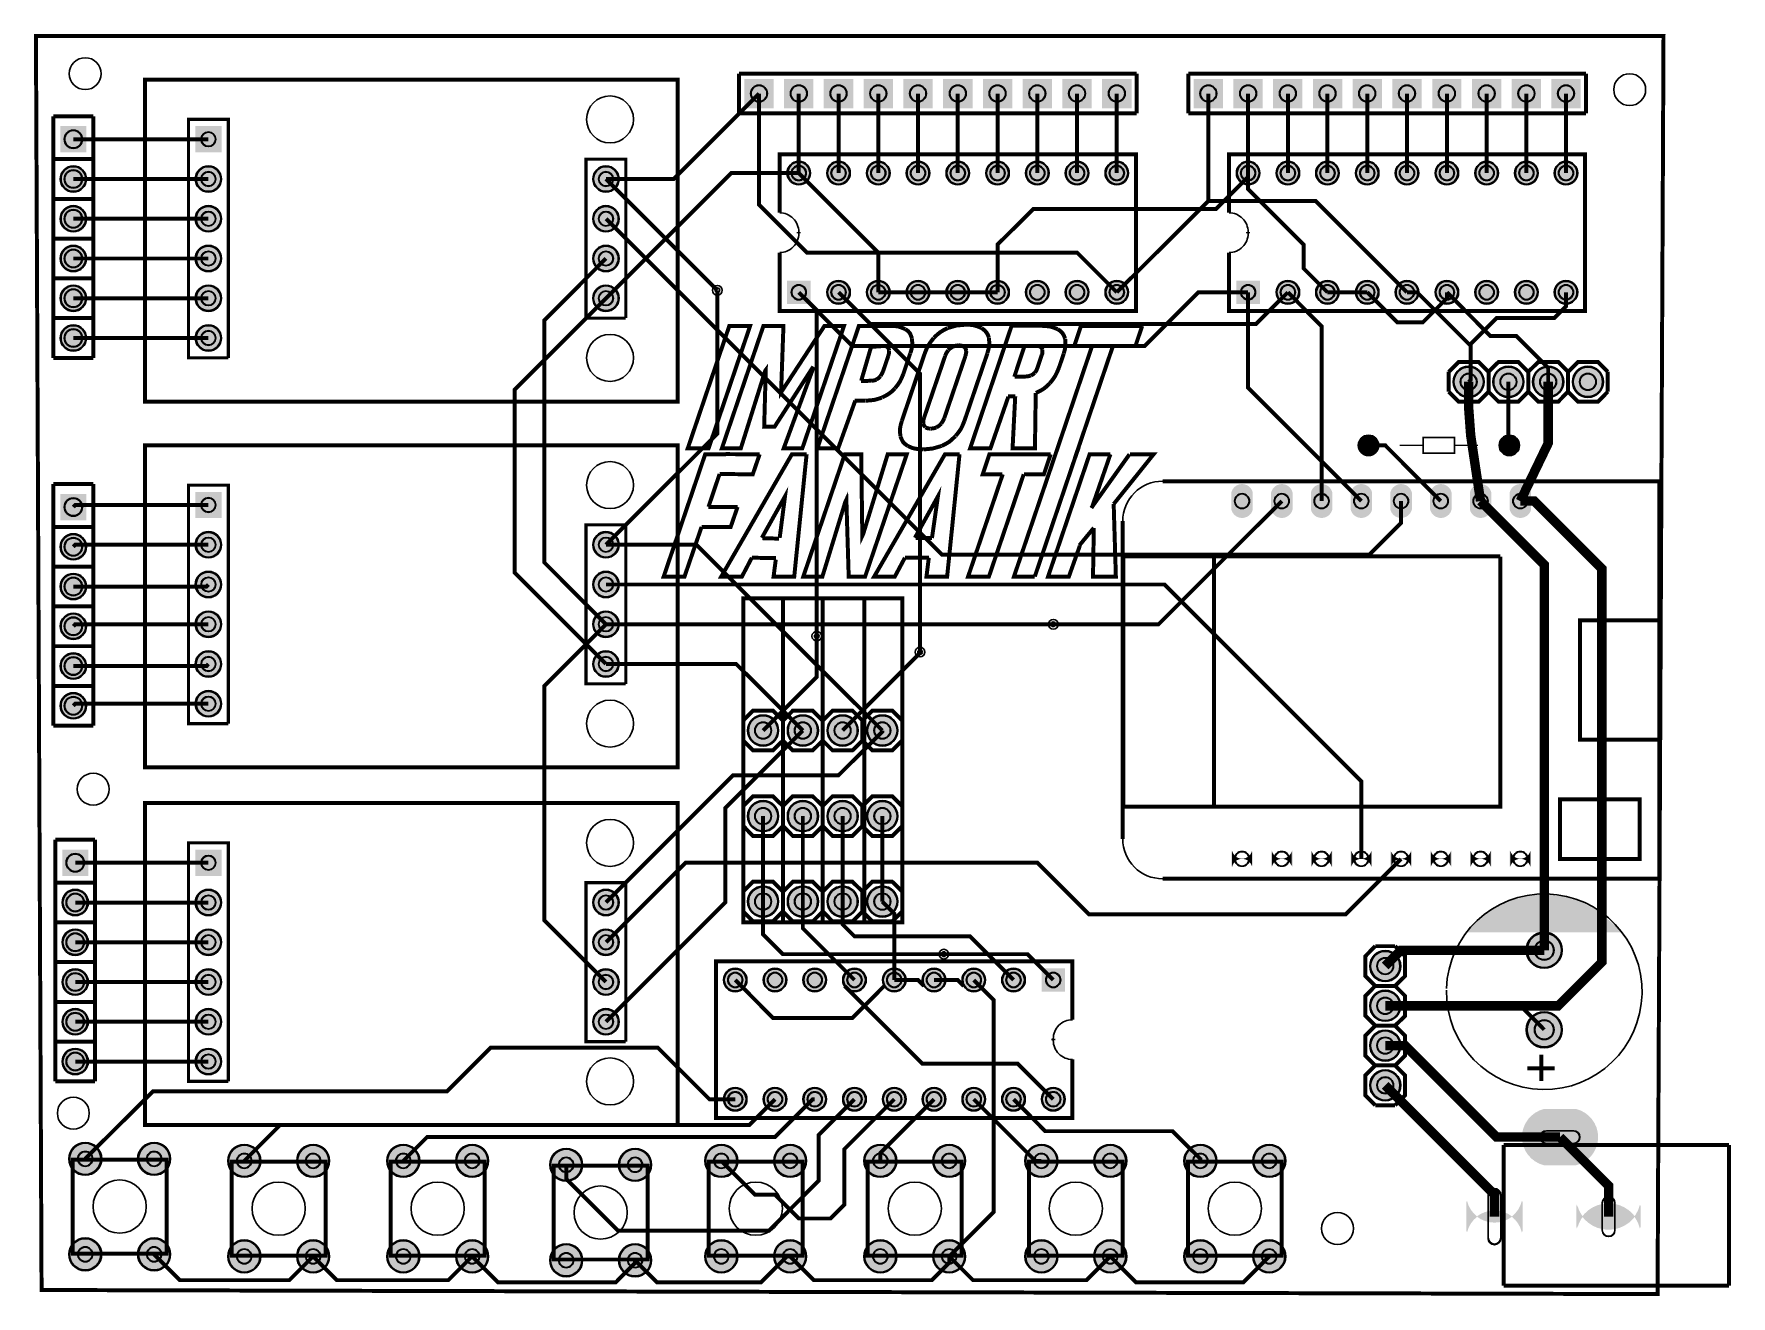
# Model space of a CAD drawing. Header units: millimetres. Extents: x 7 to 115, y -18 to 63.
import ezdxf

# ---------------------------------------------------------------- set-up
doc = ezdxf.new("R2010")
doc.units = ezdxf.units.MM
for name, color, linetype, true_color in [('BoardOutLine', 7, 'Continuous', 0xff00ff), ('BottomLayer', 7, 'Continuous', 0x0000ff), ('BottomSolderMaskLayer', 7, 'Continuous', 0xaa00ff), ('Hole', 7, 'Continuous', 0x222222), ('Multi-Layer', 7, 'Continuous', 0xc0c0c0), ('TopLayer', 7, 'Continuous', 0xff0000), ('TopSilkLayer', 7, 'Continuous', 0xffcc00), ('TopSolderMaskLayer', 7, 'Continuous', 0x800080)]:
    doc.layers.add(name, color=color, linetype=linetype, true_color=true_color)

msp = doc.modelspace()

# ---------------------------------------------------------------- hatches: boundary and pattern name
at = {"layer": 'BottomSolderMaskLayer'}
for points in [[(54.15, 60.25), (54.15, 58.37), (52.27, 58.37), (52.27, 60.25)], [(56.69, 60.25), (56.69, 58.37), (54.81, 58.37), (54.81, 60.25)], [(59.23, 60.25), (59.23, 58.37), (57.35, 58.37), (57.35, 60.25)], [(61.77, 60.25), (61.77, 58.37), (59.89, 58.37), (59.89, 60.25)], [(64.31, 60.25), (64.31, 58.37), (62.43, 58.37), (62.43, 60.25)], [(66.85, 60.25), (66.85, 58.37), (64.97, 58.37), (64.97, 60.25)], [(69.39, 60.25), (69.39, 58.37), (67.51, 58.37), (67.51, 60.25)], [(71.93, 60.25), (71.93, 58.37), (70.05, 58.37), (70.05, 60.25)], [(74.47, 60.25), (74.47, 58.37), (72.59, 58.37), (72.59, 60.25)], [(77.01, 60.25), (77.01, 58.37), (75.13, 58.37), (75.13, 60.25)], [(82.85, 60.25), (82.85, 58.37), (80.98, 58.37), (80.98, 60.25)], [(85.39, 60.25), (85.39, 58.37), (83.52, 58.37), (83.52, 60.25)], [(87.93, 60.25), (87.93, 58.37), (86.06, 58.37), (86.06, 60.25)], [(90.47, 60.25), (90.47, 58.37), (88.6, 58.37), (88.6, 60.25)], [(93.01, 60.25), (93.01, 58.37), (91.14, 58.37), (91.14, 60.25)], [(95.55, 60.25), (95.55, 58.37), (93.68, 58.37), (93.68, 60.25)], [(98.09, 60.25), (98.09, 58.37), (96.22, 58.37), (96.22, 60.25)], [(100.63, 60.25), (100.63, 58.37), (98.76, 58.37), (98.76, 60.25)], [(103.17, 60.25), (103.17, 58.37), (101.3, 58.37), (101.3, 60.25)], [(105.71, 60.25), (105.71, 58.37), (103.84, 58.37), (103.84, 60.25)], [(10.24, 57.23), (10.24, 55.55), (8.56, 55.55), (8.56, 57.23)], [(18.87, 57.23), (18.87, 55.55), (17.2, 55.55), (17.2, 57.23)], [(8.56, 53.85, 1), (10.24, 53.85, 1)], [(17.2, 53.85, 1), (18.87, 53.85, 1)], [(42.6, 53.85, 1), (44.27, 53.85, 1)], [(55, 54.23, 1), (56.5, 54.23, 1)], [(57.54, 54.23, 1), (59.04, 54.23, 1)], [(60.08, 54.23, 1), (61.58, 54.23, 1)], [(62.62, 54.23, 1), (64.12, 54.23, 1)], [(65.16, 54.23, 1), (66.66, 54.23, 1)], [(67.7, 54.23, 1), (69.2, 54.23, 1)], [(70.24, 54.23, 1), (71.74, 54.23, 1)], [(72.78, 54.23, 1), (74.28, 54.23, 1)], [(75.32, 54.23, 1), (76.82, 54.23, 1)], [(83.7, 54.23, 1), (85.21, 54.23, 1)], [(86.24, 54.23, 1), (87.75, 54.23, 1)], [(88.78, 54.23, 1), (90.29, 54.23, 1)], [(91.32, 54.23, 1), (92.83, 54.23, 1)], [(93.86, 54.23, 1), (95.37, 54.23, 1)], [(96.4, 54.23, 1), (97.91, 54.23, 1)], [(98.94, 54.23, 1), (100.45, 54.23, 1)], [(101.48, 54.23, 1), (102.99, 54.23, 1)], [(104.02, 54.23, 1), (105.53, 54.23, 1)], [(8.56, 51.31, 1), (10.24, 51.31, 1)], [(17.2, 51.31, 1), (18.87, 51.31, 1)], [(42.6, 51.31, 1), (44.27, 51.31, 1)], [(8.56, 48.77, 1), (10.24, 48.77, 1)], [(17.2, 48.77, 1), (18.87, 48.77, 1)], [(42.6, 48.77, 1), (44.27, 48.77, 1)], [(8.56, 46.23, 1), (10.24, 46.23, 1)], [(17.2, 46.23, 1), (18.87, 46.23, 1)], [(42.6, 46.23, 1), (44.27, 46.23, 1)], [(55, 47.36), (56.5, 47.36), (56.5, 45.86), (55, 45.86)], [(57.54, 46.61, 1), (59.04, 46.61, 1)], [(60.08, 46.61, 1), (61.58, 46.61, 1)], [(62.62, 46.61, 1), (64.12, 46.61, 1)], [(65.16, 46.61, 1), (66.66, 46.61, 1)], [(67.7, 46.61, 1), (69.2, 46.61, 1)], [(70.24, 46.61, 1), (71.74, 46.61, 1)], [(72.78, 46.61, 1), (74.28, 46.61, 1)], [(75.32, 46.61, 1), (76.82, 46.61, 1)], [(83.7, 47.36), (85.21, 47.36), (85.21, 45.86), (83.7, 45.86)], [(86.24, 46.61, 1), (87.75, 46.61, 1)], [(88.78, 46.61, 1), (90.29, 46.61, 1)], [(91.32, 46.61, 1), (92.83, 46.61, 1)], [(93.86, 46.61, 1), (95.37, 46.61, 1)], [(96.4, 46.61, 1), (97.91, 46.61, 1)], [(98.94, 46.61, 1), (100.45, 46.61, 1)], [(101.48, 46.61, 1), (102.99, 46.61, 1)], [(104.02, 46.61, 1), (105.53, 46.61, 1)], [(8.56, 43.69, 1), (10.24, 43.69, 1)], [(17.2, 43.69, 1), (18.87, 43.69, 1)], [(97.56, 40.89, 1), (99.54, 40.89, 1)], [(100.1, 40.89, 1), (102.08, 40.89, 1)], [(102.64, 40.89, 1), (104.62, 40.89, 1)], [(105.18, 40.89, 1), (107.16, 40.89, 1)], [(91.5, 36.83, 1), (92.8, 36.83, 1)], [(100.5, 36.83, 1), (101.8, 36.83, 1)], [(10.24, 33.73), (10.24, 32.05), (8.56, 32.05), (8.56, 33.73)], [(18.87, 33.86), (18.87, 32.18), (17.2, 32.18), (17.2, 33.86)], [(84.76, 32.73, -0.785398), (83.39, 32.73), (83.39, 33.82, -0.785398), (84.76, 33.82)], [(87.3, 32.73, -0.785398), (85.93, 32.73), (85.93, 33.82, -0.785398), (87.3, 33.82)], [(89.84, 32.73, -0.785398), (88.47, 32.73), (88.47, 33.82, -0.785398), (89.84, 33.82)], [(92.38, 32.73, -0.785398), (91.01, 32.73), (91.01, 33.82, -0.785398), (92.38, 33.82)], [(94.92, 32.73, -0.785398), (93.55, 32.73), (93.55, 33.82, -0.785398), (94.92, 33.82)], [(97.46, 32.73, -0.785398), (96.09, 32.73), (96.09, 33.82, -0.785398), (97.46, 33.82)], [(100, 32.73, -0.785398), (98.63, 32.73), (98.63, 33.82, -0.785398), (100, 33.82)], [(102.54, 32.73, -0.785398), (101.17, 32.73), (101.17, 33.82, -0.785398), (102.54, 33.82)], [(8.56, 30.35, 1), (10.24, 30.35, 1)], [(17.2, 30.48, 1), (18.87, 30.48, 1)], [(42.6, 30.48, 1), (44.27, 30.48, 1)], [(8.56, 27.81, 1), (10.24, 27.81, 1)], [(17.2, 27.94, 1), (18.87, 27.94, 1)], [(42.6, 27.94, 1), (44.27, 27.94, 1)], [(8.56, 25.27, 1), (10.24, 25.27, 1)], [(17.2, 25.4, 1), (18.87, 25.4, 1)], [(42.6, 25.4, 1), (44.27, 25.4, 1)], [(8.56, 22.73, 1), (10.24, 22.73, 1)], [(17.2, 22.86, 1), (18.87, 22.86, 1)], [(42.6, 22.86, 1), (44.27, 22.86, 1)], [(8.56, 20.19, 1), (10.24, 20.19, 1)], [(17.2, 20.32, 1), (18.87, 20.32, 1)], [(52.48, 18.61, 1), (54.46, 18.61, 1)], [(55.02, 18.61, 1), (57, 18.61, 1)], [(57.56, 18.61, 1), (59.54, 18.61, 1)], [(60.1, 18.61, 1), (62.08, 18.61, 1)], [(52.48, 13.14, 1), (54.46, 13.14, 1)], [(55.02, 13.14, 1), (57, 13.14, 1)], [(57.56, 13.14, 1), (59.54, 13.14, 1)], [(60.1, 13.14, 1), (62.08, 13.14, 1)], [(10.36, 11), (10.36, 9.32), (8.69, 9.32), (8.69, 11)], [(18.87, 11), (18.87, 9.32), (17.2, 9.32), (17.2, 11)], [(84.76, 10.96, -0.785398), (83.39, 10.96), (83.39, 9.87, -0.785398), (84.76, 9.87)], [(87.3, 10.96, -0.785398), (85.93, 10.96), (85.93, 9.87, -0.785398), (87.3, 9.87)], [(89.84, 10.96, -0.785398), (88.47, 10.96), (88.47, 9.87, -0.785398), (89.84, 9.87)], [(92.38, 10.96, -0.785398), (91.01, 10.96), (91.01, 9.87, -0.785398), (92.38, 9.87)], [(94.92, 10.96, -0.785398), (93.55, 10.96), (93.55, 9.87, -0.785398), (94.92, 9.87)], [(97.46, 10.96, -0.785398), (96.09, 10.96), (96.09, 9.87, -0.785398), (97.46, 9.87)], [(100, 10.96, -0.785398), (98.63, 10.96), (98.63, 9.87, -0.785398), (100, 9.87)], [(102.54, 10.96, -0.785398), (101.17, 10.96), (101.17, 9.87, -0.785398), (102.54, 9.87)], [(8.69, 7.62, 1), (10.36, 7.62, 1)], [(17.2, 7.62, 1), (18.87, 7.62, 1)], [(42.6, 7.62, 1), (44.27, 7.62, 1)], [(52.48, 7.68, 1), (54.46, 7.68, 1)], [(55.02, 7.68, 1), (57, 7.68, 1)], [(57.56, 7.68, 1), (59.54, 7.68, 1)], [(60.1, 7.68, 1), (62.08, 7.68, 1)], [(8.69, 5.08, 1), (10.36, 5.08, 1)], [(17.2, 5.08, 1), (18.87, 5.08, 1)], [(42.6, 5.08, 1), (44.27, 5.08, 1)], [(102.23, 4.57, 1), (104.53, 4.57, 1)], [(92.23, 3.56, 1), (94.21, 3.56, 1)], [(8.69, 2.54, 1), (10.36, 2.54, 1)], [(17.2, 2.54, 1), (18.87, 2.54, 1)], [(42.6, 2.54, 1), (44.27, 2.54, 1)], [(50.94, 2.67, 1), (52.44, 2.67, 1)], [(53.48, 2.67, 1), (54.98, 2.67, 1)], [(56.02, 2.67, 1), (57.52, 2.67, 1)], [(58.56, 2.67, 1), (60.06, 2.67, 1)], [(61.1, 2.67, 1), (62.6, 2.67, 1)], [(63.64, 2.67, 1), (65.14, 2.67, 1)], [(66.18, 2.67, 1), (67.68, 2.67, 1)], [(68.72, 2.67, 1), (70.22, 2.67, 1)], [(72.76, 1.92), (71.26, 1.92), (71.26, 3.42), (72.76, 3.42)], [(92.23, 1.02, 1), (94.21, 1.02, 1)], [(8.69, 0, 1), (10.36, 0, 1)], [(17.2, 0, 1), (18.87, 0, 1)], [(42.6, 0, 1), (44.27, 0, 1)], [(102.23, -0.51, 1), (104.53, -0.51, 1)], [(92.23, -1.52, 1), (94.21, -1.52, 1)], [(8.69, -2.54, 1), (10.36, -2.54, 1)], [(17.2, -2.54, 1), (18.87, -2.54, 1)], [(92.23, -4.06, 1), (94.21, -4.06, 1)], [(50.94, -4.95, 1), (52.44, -4.95, 1)], [(53.48, -4.95, 1), (54.98, -4.95, 1)], [(56.02, -4.95, 1), (57.52, -4.95, 1)], [(58.56, -4.95, 1), (60.06, -4.95, 1)], [(61.1, -4.95, 1), (62.6, -4.95, 1)], [(63.64, -4.95, 1), (65.14, -4.95, 1)], [(66.18, -4.95, 1), (67.68, -4.95, 1)], [(68.72, -4.95, 1), (70.22, -4.95, 1)], [(71.26, -4.95, 1), (72.76, -4.95, 1)], [(105.41, -5.57, -0.785398), (105.41, -9.17), (103.37, -9.17, -0.785398), (103.37, -5.57)], [(9.11, -8.76, 1), (11.21, -8.76, 1)], [(13.51, -8.76, 1), (15.61, -8.76, 1)], [(19.27, -8.89, 1), (21.37, -8.89, 1)], [(23.67, -8.89, 1), (25.77, -8.89, 1)], [(29.43, -8.89, 1), (31.53, -8.89, 1)], [(33.83, -8.89, 1), (35.93, -8.89, 1)], [(39.84, -9.14, 1), (41.94, -9.14, 1)], [(44.24, -9.14, 1), (46.34, -9.14, 1)], [(49.75, -8.89, 1), (51.85, -8.89, 1)], [(54.15, -8.89, 1), (56.25, -8.89, 1)], [(59.91, -8.89, 1), (62.01, -8.89, 1)], [(64.31, -8.89, 1), (66.41, -8.89, 1)], [(70.2, -8.89, 1), (72.3, -8.89, 1)], [(74.6, -8.89, 1), (76.7, -8.89, 1)], [(80.36, -8.89, 1), (82.46, -8.89, 1)], [(84.76, -8.89, 1), (86.86, -8.89, 1)], [(102, -11.42, -0.785398), (98.4, -11.42), (98.4, -13.47, -0.785398), (102, -13.47)], [(109.54, -11.68, -0.785398), (105.44, -11.68), (105.44, -13.21, -0.785398), (109.54, -13.21)], [(9.11, -14.86, 1), (11.21, -14.86, 1)], [(13.51, -14.86, 1), (15.61, -14.86, 1)], [(19.27, -14.99, 1), (21.37, -14.99, 1)], [(23.67, -14.99, 1), (25.77, -14.99, 1)], [(29.43, -14.99, 1), (31.53, -14.99, 1)], [(33.83, -14.99, 1), (35.93, -14.99, 1)], [(49.75, -14.99, 1), (51.85, -14.99, 1)], [(54.15, -14.99, 1), (56.25, -14.99, 1)], [(59.91, -14.99, 1), (62.01, -14.99, 1)], [(64.31, -14.99, 1), (66.41, -14.99, 1)], [(70.2, -14.99, 1), (72.3, -14.99, 1)], [(74.6, -14.99, 1), (76.7, -14.99, 1)], [(80.36, -14.99, 1), (82.46, -14.99, 1)], [(84.76, -14.99, 1), (86.86, -14.99, 1)], [(39.84, -15.24, 1), (41.94, -15.24, 1)], [(44.24, -15.24, 1), (46.34, -15.24, 1)]]:
    msp.add_hatch(color=256, dxfattribs=at).paths.add_polyline_path(points)
at = {"layer": 'Multi-Layer'}
for points in [[(54.1, 60.2), (54.1, 58.42), (52.32, 58.42), (52.32, 60.2)], [(56.64, 60.2), (56.64, 58.42), (54.86, 58.42), (54.86, 60.2)], [(59.18, 60.2), (59.18, 58.42), (57.4, 58.42), (57.4, 60.2)], [(61.72, 60.2), (61.72, 58.42), (59.94, 58.42), (59.94, 60.2)], [(64.26, 60.2), (64.26, 58.42), (62.48, 58.42), (62.48, 60.2)], [(66.8, 60.2), (66.8, 58.42), (65.02, 58.42), (65.02, 60.2)], [(69.34, 60.2), (69.34, 58.42), (67.56, 58.42), (67.56, 60.2)], [(71.88, 60.2), (71.88, 58.42), (70.1, 58.42), (70.1, 60.2)], [(74.42, 60.2), (74.42, 58.42), (72.64, 58.42), (72.64, 60.2)], [(76.96, 60.2), (76.96, 58.42), (75.18, 58.42), (75.18, 60.2)], [(82.8, 60.2), (82.8, 58.42), (81.03, 58.42), (81.03, 60.2)], [(85.34, 60.2), (85.34, 58.42), (83.57, 58.42), (83.57, 60.2)], [(87.88, 60.2), (87.88, 58.42), (86.11, 58.42), (86.11, 60.2)], [(90.42, 60.2), (90.42, 58.42), (88.65, 58.42), (88.65, 60.2)], [(92.96, 60.2), (92.96, 58.42), (91.19, 58.42), (91.19, 60.2)], [(95.5, 60.2), (95.5, 58.42), (93.73, 58.42), (93.73, 60.2)], [(98.04, 60.2), (98.04, 58.42), (96.27, 58.42), (96.27, 60.2)], [(100.58, 60.2), (100.58, 58.42), (98.81, 58.42), (98.81, 60.2)], [(103.12, 60.2), (103.12, 58.42), (101.35, 58.42), (101.35, 60.2)], [(105.66, 60.2), (105.66, 58.42), (103.89, 58.42), (103.89, 60.2)], [(10.19, 57.18), (10.19, 55.6), (8.61, 55.6), (8.61, 57.18)], [(18.82, 57.18), (18.82, 55.6), (17.25, 55.6), (17.25, 57.18)], [(8.61, 53.85, 1), (10.19, 53.85, 1)], [(17.25, 53.85, 1), (18.82, 53.85, 1)], [(42.65, 53.85, 1), (44.22, 53.85, 1)], [(55.05, 54.23, 1), (56.45, 54.23, 1)], [(57.59, 54.23, 1), (58.99, 54.23, 1)], [(60.13, 54.23, 1), (61.53, 54.23, 1)], [(62.67, 54.23, 1), (64.07, 54.23, 1)], [(65.21, 54.23, 1), (66.61, 54.23, 1)], [(67.75, 54.23, 1), (69.15, 54.23, 1)], [(70.29, 54.23, 1), (71.69, 54.23, 1)], [(72.83, 54.23, 1), (74.23, 54.23, 1)], [(75.37, 54.23, 1), (76.77, 54.23, 1)], [(83.76, 54.23, 1), (85.15, 54.23, 1)], [(86.3, 54.23, 1), (87.69, 54.23, 1)], [(88.84, 54.23, 1), (90.23, 54.23, 1)], [(91.38, 54.23, 1), (92.77, 54.23, 1)], [(93.92, 54.23, 1), (95.31, 54.23, 1)], [(96.46, 54.23, 1), (97.85, 54.23, 1)], [(99, 54.23, 1), (100.39, 54.23, 1)], [(101.54, 54.23, 1), (102.93, 54.23, 1)], [(104.08, 54.23, 1), (105.47, 54.23, 1)], [(8.61, 51.31, 1), (10.19, 51.31, 1)], [(17.25, 51.31, 1), (18.82, 51.31, 1)], [(42.65, 51.31, 1), (44.22, 51.31, 1)], [(8.61, 48.77, 1), (10.19, 48.77, 1)], [(17.25, 48.77, 1), (18.82, 48.77, 1)], [(42.65, 48.77, 1), (44.22, 48.77, 1)], [(8.61, 46.23, 1), (10.19, 46.23, 1)], [(17.25, 46.23, 1), (18.82, 46.23, 1)], [(42.65, 46.23, 1), (44.22, 46.23, 1)], [(55.05, 47.31), (56.45, 47.31), (56.45, 45.91), (55.05, 45.91)], [(57.59, 46.61, 1), (58.99, 46.61, 1)], [(60.13, 46.61, 1), (61.53, 46.61, 1)], [(62.67, 46.61, 1), (64.07, 46.61, 1)], [(65.21, 46.61, 1), (66.61, 46.61, 1)], [(67.75, 46.61, 1), (69.15, 46.61, 1)], [(70.29, 46.61, 1), (71.69, 46.61, 1)], [(72.83, 46.61, 1), (74.23, 46.61, 1)], [(75.37, 46.61, 1), (76.77, 46.61, 1)], [(83.76, 47.31), (85.15, 47.31), (85.15, 45.91), (83.76, 45.91)], [(86.3, 46.61, 1), (87.69, 46.61, 1)], [(88.84, 46.61, 1), (90.23, 46.61, 1)], [(91.38, 46.61, 1), (92.77, 46.61, 1)], [(93.92, 46.61, 1), (95.31, 46.61, 1)], [(96.46, 46.61, 1), (97.85, 46.61, 1)], [(99, 46.61, 1), (100.39, 46.61, 1)], [(101.54, 46.61, 1), (102.93, 46.61, 1)], [(104.08, 46.61, 1), (105.47, 46.61, 1)], [(8.61, 43.69, 1), (10.19, 43.69, 1)], [(17.25, 43.69, 1), (18.82, 43.69, 1)], [(97.61, 40.89, 1), (99.49, 40.89, 1)], [(100.15, 40.89, 1), (102.03, 40.89, 1)], [(102.69, 40.89, 1), (104.57, 40.89, 1)], [(105.23, 40.89, 1), (107.11, 40.89, 1)], [(91.55, 36.83, 1), (92.75, 36.83, 1)], [(100.55, 36.83, 1), (101.75, 36.83, 1)], [(10.19, 33.68), (10.19, 32.11), (8.61, 32.11), (8.61, 33.68)], [(18.82, 33.81), (18.82, 32.23), (17.25, 32.23), (17.25, 33.81)], [(84.71, 32.77, -0.785398), (83.44, 32.77), (83.44, 33.78, -0.785398), (84.71, 33.78)], [(87.25, 32.77, -0.785398), (85.98, 32.77), (85.98, 33.78, -0.785398), (87.25, 33.78)], [(89.79, 32.77, -0.785398), (88.52, 32.77), (88.52, 33.78, -0.785398), (89.79, 33.78)], [(92.33, 32.77, -0.785398), (91.06, 32.77), (91.06, 33.78, -0.785398), (92.33, 33.78)], [(94.87, 32.77, -0.785398), (93.6, 32.77), (93.6, 33.78, -0.785398), (94.87, 33.78)], [(97.41, 32.77, -0.785398), (96.14, 32.77), (96.14, 33.78, -0.785398), (97.41, 33.78)], [(99.95, 32.77, -0.785398), (98.68, 32.77), (98.68, 33.78, -0.785398), (99.95, 33.78)], [(102.49, 32.77, -0.785398), (101.22, 32.77), (101.22, 33.78, -0.785398), (102.49, 33.78)], [(8.61, 30.35, 1), (10.19, 30.35, 1)], [(17.25, 30.48, 1), (18.82, 30.48, 1)], [(42.65, 30.48, 1), (44.22, 30.48, 1)], [(8.61, 27.81, 1), (10.19, 27.81, 1)], [(17.25, 27.94, 1), (18.82, 27.94, 1)], [(42.65, 27.94, 1), (44.22, 27.94, 1)], [(8.61, 25.27, 1), (10.19, 25.27, 1)], [(17.25, 25.4, 1), (18.82, 25.4, 1)], [(42.65, 25.4, 1), (44.22, 25.4, 1)], [(8.61, 22.73, 1), (10.19, 22.73, 1)], [(17.25, 22.86, 1), (18.82, 22.86, 1)], [(42.65, 22.86, 1), (44.22, 22.86, 1)], [(8.61, 20.19, 1), (10.19, 20.19, 1)], [(17.25, 20.32, 1), (18.82, 20.32, 1)], [(52.53, 18.61, 1), (54.41, 18.61, 1)], [(55.07, 18.61, 1), (56.95, 18.61, 1)], [(57.61, 18.61, 1), (59.49, 18.61, 1)], [(60.15, 18.61, 1), (62.03, 18.61, 1)], [(52.53, 13.14, 1), (54.41, 13.14, 1)], [(55.07, 13.14, 1), (56.95, 13.14, 1)], [(57.61, 13.14, 1), (59.49, 13.14, 1)], [(60.15, 13.14, 1), (62.03, 13.14, 1)], [(10.31, 10.95), (10.31, 9.37), (8.74, 9.37), (8.74, 10.95)], [(18.82, 10.95), (18.82, 9.37), (17.25, 9.37), (17.25, 10.95)], [(84.71, 10.92, -0.785398), (83.44, 10.92), (83.44, 9.91, -0.785398), (84.71, 9.91)], [(87.25, 10.92, -0.785398), (85.98, 10.92), (85.98, 9.91, -0.785398), (87.25, 9.91)], [(89.79, 10.92, -0.785398), (88.52, 10.92), (88.52, 9.91, -0.785398), (89.79, 9.91)], [(92.33, 10.92, -0.785398), (91.06, 10.92), (91.06, 9.91, -0.785398), (92.33, 9.91)], [(94.87, 10.92, -0.785398), (93.6, 10.92), (93.6, 9.91, -0.785398), (94.87, 9.91)], [(97.41, 10.92, -0.785398), (96.14, 10.92), (96.14, 9.91, -0.785398), (97.41, 9.91)], [(99.95, 10.92, -0.785398), (98.68, 10.92), (98.68, 9.91, -0.785398), (99.95, 9.91)], [(102.49, 10.92, -0.785398), (101.22, 10.92), (101.22, 9.91, -0.785398), (102.49, 9.91)], [(8.74, 7.62, 1), (10.31, 7.62, 1)], [(17.25, 7.62, 1), (18.82, 7.62, 1)], [(42.65, 7.62, 1), (44.22, 7.62, 1)], [(52.53, 7.68, 1), (54.41, 7.68, 1)], [(55.07, 7.68, 1), (56.95, 7.68, 1)], [(57.61, 7.68, 1), (59.49, 7.68, 1)], [(60.15, 7.68, 1), (62.03, 7.68, 1)], [(8.74, 5.08, 1), (10.31, 5.08, 1)], [(17.25, 5.08, 1), (18.82, 5.08, 1)], [(42.65, 5.08, 1), (44.22, 5.08, 1)], [(102.28, 4.57, 1), (104.48, 4.57, 1)], [(92.28, 3.56, 1), (94.16, 3.56, 1)], [(8.74, 2.54, 1), (10.31, 2.54, 1)], [(17.25, 2.54, 1), (18.82, 2.54, 1)], [(42.65, 2.54, 1), (44.22, 2.54, 1)], [(50.99, 2.67, 1), (52.39, 2.67, 1)], [(53.53, 2.67, 1), (54.93, 2.67, 1)], [(56.07, 2.67, 1), (57.47, 2.67, 1)], [(58.61, 2.67, 1), (60.01, 2.67, 1)], [(61.15, 2.67, 1), (62.55, 2.67, 1)], [(63.69, 2.67, 1), (65.09, 2.67, 1)], [(66.23, 2.67, 1), (67.63, 2.67, 1)], [(68.77, 2.67, 1), (70.17, 2.67, 1)], [(72.71, 1.97), (71.31, 1.97), (71.31, 3.37), (72.71, 3.37)], [(92.28, 1.02, 1), (94.16, 1.02, 1)], [(8.74, 0, 1), (10.31, 0, 1)], [(17.25, 0, 1), (18.82, 0, 1)], [(42.65, 0, 1), (44.22, 0, 1)], [(102.28, -0.51, 1), (104.48, -0.51, 1)], [(92.28, -1.52, 1), (94.16, -1.52, 1)], [(8.74, -2.54, 1), (10.31, -2.54, 1)], [(17.25, -2.54, 1), (18.82, -2.54, 1)], [(92.28, -4.06, 1), (94.16, -4.06, 1)], [(50.99, -4.95, 1), (52.39, -4.95, 1)], [(53.53, -4.95, 1), (54.93, -4.95, 1)], [(56.07, -4.95, 1), (57.47, -4.95, 1)], [(58.61, -4.95, 1), (60.01, -4.95, 1)], [(61.15, -4.95, 1), (62.55, -4.95, 1)], [(63.69, -4.95, 1), (65.09, -4.95, 1)], [(66.23, -4.95, 1), (67.63, -4.95, 1)], [(68.77, -4.95, 1), (70.17, -4.95, 1)], [(71.31, -4.95, 1), (72.71, -4.95, 1)], [(105.39, -5.62, -0.785398), (105.39, -9.12), (103.39, -9.12, -0.785398), (103.39, -5.62)], [(9.16, -8.76, 1), (11.16, -8.76, 1)], [(13.56, -8.76, 1), (15.56, -8.76, 1)], [(19.32, -8.89, 1), (21.32, -8.89, 1)], [(23.72, -8.89, 1), (25.72, -8.89, 1)], [(29.48, -8.89, 1), (31.48, -8.89, 1)], [(33.88, -8.89, 1), (35.88, -8.89, 1)], [(39.89, -9.14, 1), (41.89, -9.14, 1)], [(44.29, -9.14, 1), (46.29, -9.14, 1)], [(49.8, -8.89, 1), (51.8, -8.89, 1)], [(54.2, -8.89, 1), (56.2, -8.89, 1)], [(59.96, -8.89, 1), (61.96, -8.89, 1)], [(64.36, -8.89, 1), (66.36, -8.89, 1)], [(70.25, -8.89, 1), (72.25, -8.89, 1)], [(74.65, -8.89, 1), (76.65, -8.89, 1)], [(80.41, -8.89, 1), (82.41, -8.89, 1)], [(84.81, -8.89, 1), (86.81, -8.89, 1)], [(101.95, -11.45, -0.785398), (98.45, -11.45), (98.45, -13.45, -0.785398), (101.95, -13.45)], [(109.49, -11.7, -0.785398), (105.49, -11.7), (105.49, -13.2, -0.785398), (109.49, -13.2)], [(9.16, -14.86, 1), (11.16, -14.86, 1)], [(13.56, -14.86, 1), (15.56, -14.86, 1)], [(19.32, -14.99, 1), (21.32, -14.99, 1)], [(23.72, -14.99, 1), (25.72, -14.99, 1)], [(29.48, -14.99, 1), (31.48, -14.99, 1)], [(33.88, -14.99, 1), (35.88, -14.99, 1)], [(49.8, -14.99, 1), (51.8, -14.99, 1)], [(54.2, -14.99, 1), (56.2, -14.99, 1)], [(59.96, -14.99, 1), (61.96, -14.99, 1)], [(64.36, -14.99, 1), (66.36, -14.99, 1)], [(70.25, -14.99, 1), (72.25, -14.99, 1)], [(74.65, -14.99, 1), (76.65, -14.99, 1)], [(80.41, -14.99, 1), (82.41, -14.99, 1)], [(84.81, -14.99, 1), (86.81, -14.99, 1)], [(39.89, -15.24, 1), (41.89, -15.24, 1)], [(44.29, -15.24, 1), (46.29, -15.24, 1)]]:
    msp.add_hatch(color=256, dxfattribs=at).paths.add_polyline_path(points)
at = {"layer": 'TopSilkLayer'}
msp.add_hatch(color=256, dxfattribs=at).paths.add_polyline_path([(98.37, 5.72), (108.31, 5.72), (108.36, 5.77), (107.11, 6.83), (107.06, 6.93), (106.48, 7.29), (106.1, 7.47), (105.69, 7.75), (105.08, 7.85), (104.9, 8.03), (104.09, 8.03), (103.94, 8.18), (102.94, 8.18), (102.92, 8.2), (102.82, 8.1), (101.96, 8.03), (101.75, 7.87), (101.02, 7.75), (100.56, 7.42), (100.15, 7.32), (99.62, 6.88), (99.59, 6.88)])
at = {"layer": 'TopSolderMaskLayer'}
for points in [[(54.15, 60.25), (54.15, 58.37), (52.27, 58.37), (52.27, 60.25)], [(56.69, 60.25), (56.69, 58.37), (54.81, 58.37), (54.81, 60.25)], [(59.23, 60.25), (59.23, 58.37), (57.35, 58.37), (57.35, 60.25)], [(61.77, 60.25), (61.77, 58.37), (59.89, 58.37), (59.89, 60.25)], [(64.31, 60.25), (64.31, 58.37), (62.43, 58.37), (62.43, 60.25)], [(66.85, 60.25), (66.85, 58.37), (64.97, 58.37), (64.97, 60.25)], [(69.39, 60.25), (69.39, 58.37), (67.51, 58.37), (67.51, 60.25)], [(71.93, 60.25), (71.93, 58.37), (70.05, 58.37), (70.05, 60.25)], [(74.47, 60.25), (74.47, 58.37), (72.59, 58.37), (72.59, 60.25)], [(77.01, 60.25), (77.01, 58.37), (75.13, 58.37), (75.13, 60.25)], [(82.85, 60.25), (82.85, 58.37), (80.98, 58.37), (80.98, 60.25)], [(85.39, 60.25), (85.39, 58.37), (83.52, 58.37), (83.52, 60.25)], [(87.93, 60.25), (87.93, 58.37), (86.06, 58.37), (86.06, 60.25)], [(90.47, 60.25), (90.47, 58.37), (88.6, 58.37), (88.6, 60.25)], [(93.01, 60.25), (93.01, 58.37), (91.14, 58.37), (91.14, 60.25)], [(95.55, 60.25), (95.55, 58.37), (93.68, 58.37), (93.68, 60.25)], [(98.09, 60.25), (98.09, 58.37), (96.22, 58.37), (96.22, 60.25)], [(100.63, 60.25), (100.63, 58.37), (98.76, 58.37), (98.76, 60.25)], [(103.17, 60.25), (103.17, 58.37), (101.3, 58.37), (101.3, 60.25)], [(105.71, 60.25), (105.71, 58.37), (103.84, 58.37), (103.84, 60.25)], [(10.24, 57.23), (10.24, 55.55), (8.56, 55.55), (8.56, 57.23)], [(18.87, 57.23), (18.87, 55.55), (17.2, 55.55), (17.2, 57.23)], [(8.56, 53.85, 1), (10.24, 53.85, 1)], [(17.2, 53.85, 1), (18.87, 53.85, 1)], [(42.6, 53.85, 1), (44.27, 53.85, 1)], [(55, 54.23, 1), (56.5, 54.23, 1)], [(57.54, 54.23, 1), (59.04, 54.23, 1)], [(60.08, 54.23, 1), (61.58, 54.23, 1)], [(62.62, 54.23, 1), (64.12, 54.23, 1)], [(65.16, 54.23, 1), (66.66, 54.23, 1)], [(67.7, 54.23, 1), (69.2, 54.23, 1)], [(70.24, 54.23, 1), (71.74, 54.23, 1)], [(72.78, 54.23, 1), (74.28, 54.23, 1)], [(75.32, 54.23, 1), (76.82, 54.23, 1)], [(83.7, 54.23, 1), (85.21, 54.23, 1)], [(86.24, 54.23, 1), (87.75, 54.23, 1)], [(88.78, 54.23, 1), (90.29, 54.23, 1)], [(91.32, 54.23, 1), (92.83, 54.23, 1)], [(93.86, 54.23, 1), (95.37, 54.23, 1)], [(96.4, 54.23, 1), (97.91, 54.23, 1)], [(98.94, 54.23, 1), (100.45, 54.23, 1)], [(101.48, 54.23, 1), (102.99, 54.23, 1)], [(104.02, 54.23, 1), (105.53, 54.23, 1)], [(8.56, 51.31, 1), (10.24, 51.31, 1)], [(17.2, 51.31, 1), (18.87, 51.31, 1)], [(42.6, 51.31, 1), (44.27, 51.31, 1)], [(8.56, 48.77, 1), (10.24, 48.77, 1)], [(17.2, 48.77, 1), (18.87, 48.77, 1)], [(42.6, 48.77, 1), (44.27, 48.77, 1)], [(8.56, 46.23, 1), (10.24, 46.23, 1)], [(17.2, 46.23, 1), (18.87, 46.23, 1)], [(42.6, 46.23, 1), (44.27, 46.23, 1)], [(55, 47.36), (56.5, 47.36), (56.5, 45.86), (55, 45.86)], [(57.54, 46.61, 1), (59.04, 46.61, 1)], [(60.08, 46.61, 1), (61.58, 46.61, 1)], [(62.62, 46.61, 1), (64.12, 46.61, 1)], [(65.16, 46.61, 1), (66.66, 46.61, 1)], [(67.7, 46.61, 1), (69.2, 46.61, 1)], [(70.24, 46.61, 1), (71.74, 46.61, 1)], [(72.78, 46.61, 1), (74.28, 46.61, 1)], [(75.32, 46.61, 1), (76.82, 46.61, 1)], [(83.7, 47.36), (85.21, 47.36), (85.21, 45.86), (83.7, 45.86)], [(86.24, 46.61, 1), (87.75, 46.61, 1)], [(88.78, 46.61, 1), (90.29, 46.61, 1)], [(91.32, 46.61, 1), (92.83, 46.61, 1)], [(93.86, 46.61, 1), (95.37, 46.61, 1)], [(96.4, 46.61, 1), (97.91, 46.61, 1)], [(98.94, 46.61, 1), (100.45, 46.61, 1)], [(101.48, 46.61, 1), (102.99, 46.61, 1)], [(104.02, 46.61, 1), (105.53, 46.61, 1)], [(8.56, 43.69, 1), (10.24, 43.69, 1)], [(17.2, 43.69, 1), (18.87, 43.69, 1)], [(97.56, 40.89, 1), (99.54, 40.89, 1)], [(100.1, 40.89, 1), (102.08, 40.89, 1)], [(102.64, 40.89, 1), (104.62, 40.89, 1)], [(105.18, 40.89, 1), (107.16, 40.89, 1)], [(91.5, 36.83, 1), (92.8, 36.83, 1)], [(100.5, 36.83, 1), (101.8, 36.83, 1)], [(10.24, 33.73), (10.24, 32.05), (8.56, 32.05), (8.56, 33.73)], [(18.87, 33.86), (18.87, 32.18), (17.2, 32.18), (17.2, 33.86)], [(84.76, 32.73, -0.785398), (83.39, 32.73), (83.39, 33.82, -0.785398), (84.76, 33.82)], [(87.3, 32.73, -0.785398), (85.93, 32.73), (85.93, 33.82, -0.785398), (87.3, 33.82)], [(89.84, 32.73, -0.785398), (88.47, 32.73), (88.47, 33.82, -0.785398), (89.84, 33.82)], [(92.38, 32.73, -0.785398), (91.01, 32.73), (91.01, 33.82, -0.785398), (92.38, 33.82)], [(94.92, 32.73, -0.785398), (93.55, 32.73), (93.55, 33.82, -0.785398), (94.92, 33.82)], [(97.46, 32.73, -0.785398), (96.09, 32.73), (96.09, 33.82, -0.785398), (97.46, 33.82)], [(100, 32.73, -0.785398), (98.63, 32.73), (98.63, 33.82, -0.785398), (100, 33.82)], [(102.54, 32.73, -0.785398), (101.17, 32.73), (101.17, 33.82, -0.785398), (102.54, 33.82)], [(8.56, 30.35, 1), (10.24, 30.35, 1)], [(17.2, 30.48, 1), (18.87, 30.48, 1)], [(42.6, 30.48, 1), (44.27, 30.48, 1)], [(8.56, 27.81, 1), (10.24, 27.81, 1)], [(17.2, 27.94, 1), (18.87, 27.94, 1)], [(42.6, 27.94, 1), (44.27, 27.94, 1)], [(8.56, 25.27, 1), (10.24, 25.27, 1)], [(17.2, 25.4, 1), (18.87, 25.4, 1)], [(42.6, 25.4, 1), (44.27, 25.4, 1)], [(8.56, 22.73, 1), (10.24, 22.73, 1)], [(17.2, 22.86, 1), (18.87, 22.86, 1)], [(42.6, 22.86, 1), (44.27, 22.86, 1)], [(8.56, 20.19, 1), (10.24, 20.19, 1)], [(17.2, 20.32, 1), (18.87, 20.32, 1)], [(52.48, 18.61, 1), (54.46, 18.61, 1)], [(55.02, 18.61, 1), (57, 18.61, 1)], [(57.56, 18.61, 1), (59.54, 18.61, 1)], [(60.1, 18.61, 1), (62.08, 18.61, 1)], [(52.48, 13.14, 1), (54.46, 13.14, 1)], [(55.02, 13.14, 1), (57, 13.14, 1)], [(57.56, 13.14, 1), (59.54, 13.14, 1)], [(60.1, 13.14, 1), (62.08, 13.14, 1)], [(10.36, 11), (10.36, 9.32), (8.69, 9.32), (8.69, 11)], [(18.87, 11), (18.87, 9.32), (17.2, 9.32), (17.2, 11)], [(84.76, 10.96, -0.785398), (83.39, 10.96), (83.39, 9.87, -0.785398), (84.76, 9.87)], [(87.3, 10.96, -0.785398), (85.93, 10.96), (85.93, 9.87, -0.785398), (87.3, 9.87)], [(89.84, 10.96, -0.785398), (88.47, 10.96), (88.47, 9.87, -0.785398), (89.84, 9.87)], [(92.38, 10.96, -0.785398), (91.01, 10.96), (91.01, 9.87, -0.785398), (92.38, 9.87)], [(94.92, 10.96, -0.785398), (93.55, 10.96), (93.55, 9.87, -0.785398), (94.92, 9.87)], [(97.46, 10.96, -0.785398), (96.09, 10.96), (96.09, 9.87, -0.785398), (97.46, 9.87)], [(100, 10.96, -0.785398), (98.63, 10.96), (98.63, 9.87, -0.785398), (100, 9.87)], [(102.54, 10.96, -0.785398), (101.17, 10.96), (101.17, 9.87, -0.785398), (102.54, 9.87)], [(8.69, 7.62, 1), (10.36, 7.62, 1)], [(17.2, 7.62, 1), (18.87, 7.62, 1)], [(42.6, 7.62, 1), (44.27, 7.62, 1)], [(52.48, 7.68, 1), (54.46, 7.68, 1)], [(55.02, 7.68, 1), (57, 7.68, 1)], [(57.56, 7.68, 1), (59.54, 7.68, 1)], [(60.1, 7.68, 1), (62.08, 7.68, 1)], [(8.69, 5.08, 1), (10.36, 5.08, 1)], [(17.2, 5.08, 1), (18.87, 5.08, 1)], [(42.6, 5.08, 1), (44.27, 5.08, 1)], [(102.23, 4.57, 1), (104.53, 4.57, 1)], [(92.23, 3.56, 1), (94.21, 3.56, 1)], [(8.69, 2.54, 1), (10.36, 2.54, 1)], [(17.2, 2.54, 1), (18.87, 2.54, 1)], [(42.6, 2.54, 1), (44.27, 2.54, 1)], [(50.94, 2.67, 1), (52.44, 2.67, 1)], [(53.48, 2.67, 1), (54.98, 2.67, 1)], [(56.02, 2.67, 1), (57.52, 2.67, 1)], [(58.56, 2.67, 1), (60.06, 2.67, 1)], [(61.1, 2.67, 1), (62.6, 2.67, 1)], [(63.64, 2.67, 1), (65.14, 2.67, 1)], [(66.18, 2.67, 1), (67.68, 2.67, 1)], [(68.72, 2.67, 1), (70.22, 2.67, 1)], [(72.76, 1.92), (71.26, 1.92), (71.26, 3.42), (72.76, 3.42)], [(92.23, 1.02, 1), (94.21, 1.02, 1)], [(8.69, 0, 1), (10.36, 0, 1)], [(17.2, 0, 1), (18.87, 0, 1)], [(42.6, 0, 1), (44.27, 0, 1)], [(102.23, -0.51, 1), (104.53, -0.51, 1)], [(92.23, -1.52, 1), (94.21, -1.52, 1)], [(8.69, -2.54, 1), (10.36, -2.54, 1)], [(17.2, -2.54, 1), (18.87, -2.54, 1)], [(92.23, -4.06, 1), (94.21, -4.06, 1)], [(50.94, -4.95, 1), (52.44, -4.95, 1)], [(53.48, -4.95, 1), (54.98, -4.95, 1)], [(56.02, -4.95, 1), (57.52, -4.95, 1)], [(58.56, -4.95, 1), (60.06, -4.95, 1)], [(61.1, -4.95, 1), (62.6, -4.95, 1)], [(63.64, -4.95, 1), (65.14, -4.95, 1)], [(66.18, -4.95, 1), (67.68, -4.95, 1)], [(68.72, -4.95, 1), (70.22, -4.95, 1)], [(71.26, -4.95, 1), (72.76, -4.95, 1)], [(105.41, -5.57, -0.785398), (105.41, -9.17), (103.37, -9.17, -0.785398), (103.37, -5.57)], [(9.11, -8.76, 1), (11.21, -8.76, 1)], [(13.51, -8.76, 1), (15.61, -8.76, 1)], [(19.27, -8.89, 1), (21.37, -8.89, 1)], [(23.67, -8.89, 1), (25.77, -8.89, 1)], [(29.43, -8.89, 1), (31.53, -8.89, 1)], [(33.83, -8.89, 1), (35.93, -8.89, 1)], [(39.84, -9.14, 1), (41.94, -9.14, 1)], [(44.24, -9.14, 1), (46.34, -9.14, 1)], [(49.75, -8.89, 1), (51.85, -8.89, 1)], [(54.15, -8.89, 1), (56.25, -8.89, 1)], [(59.91, -8.89, 1), (62.01, -8.89, 1)], [(64.31, -8.89, 1), (66.41, -8.89, 1)], [(70.2, -8.89, 1), (72.3, -8.89, 1)], [(74.6, -8.89, 1), (76.7, -8.89, 1)], [(80.36, -8.89, 1), (82.46, -8.89, 1)], [(84.76, -8.89, 1), (86.86, -8.89, 1)], [(102, -11.42, -0.785398), (98.4, -11.42), (98.4, -13.47, -0.785398), (102, -13.47)], [(109.54, -11.68, -0.785398), (105.44, -11.68), (105.44, -13.21, -0.785398), (109.54, -13.21)], [(9.11, -14.86, 1), (11.21, -14.86, 1)], [(13.51, -14.86, 1), (15.61, -14.86, 1)], [(19.27, -14.99, 1), (21.37, -14.99, 1)], [(23.67, -14.99, 1), (25.77, -14.99, 1)], [(29.43, -14.99, 1), (31.53, -14.99, 1)], [(33.83, -14.99, 1), (35.93, -14.99, 1)], [(49.75, -14.99, 1), (51.85, -14.99, 1)], [(54.15, -14.99, 1), (56.25, -14.99, 1)], [(59.91, -14.99, 1), (62.01, -14.99, 1)], [(64.31, -14.99, 1), (66.41, -14.99, 1)], [(70.2, -14.99, 1), (72.3, -14.99, 1)], [(74.6, -14.99, 1), (76.7, -14.99, 1)], [(80.36, -14.99, 1), (82.46, -14.99, 1)], [(84.76, -14.99, 1), (86.86, -14.99, 1)], [(39.84, -15.24, 1), (41.94, -15.24, 1)], [(44.24, -15.24, 1), (46.34, -15.24, 1)]]:
    msp.add_hatch(color=256, dxfattribs=at).paths.add_polyline_path(points)

# ---------------------------------------------------------------- linework, layer by layer
at = {"layer": 'BoardOutLine', "const_width": 0.254}
msp.add_lwpolyline([(7.01, 62.99), (111, 62.99), (110.62, -17.4), (7.37, -17.14), (7.01, 62.99)], close=True, dxfattribs=at)
at = {"layer": 'BottomLayer'}
for points, const_width in [([(53.21, 59.31), (53.21, 52.2), (56.26, 49.15), (73.53, 49.15), (76.07, 46.61)], 0.254), ([(81.92, 59.31), (81.92, 52.45), (76.07, 46.61)], 0.254), ([(43.43, 53.85), (50.55, 46.74)], 0.254), ([(94.61, 46.61), (88.77, 52.45), (81.92, 52.45)], 0.254), ([(43.43, 51.31), (64.9, 29.85), (92.2, 29.85), (94.23, 31.88), (94.23, 33.27)], 0.254), ([(55.75, 46.61), (59.18, 43.18), (77.85, 43.18), (81.28, 46.61), (84.46, 46.61)], 0.254), ([(84.46, 46.61), (84.46, 40.51), (91.69, 33.27)], 0.254), ([(94.61, 46.61), (95.26, 46.61), (98.68, 43.19)], 0.254), ([(104.77, 46.61), (104.77, 45.72), (104.01, 44.96), (100.33, 44.96), (98.68, 43.31), (98.68, 41.02), (98.55, 40.89)], 0.254), ([(43.43, 22.86), (37.59, 28.7), (37.59, 40.39), (43.43, 46.23)], 0.254), ([(101.09, 40.89), (101.09, 36.89), (101.15, 36.83)], 0.254), ([(103.63, 40.89), (103.63, 36.96), (103.63, 36.96), (101.85, 33.27)], 0.6), ([(43.43, 27.94), (79.12, 27.94), (91.69, 15.37), (91.69, 10.41)], 0.254), ([(43.43, 25.4), (72.01, 25.4)], 0.254), ([(53.47, 18.61), (56.9, 22.03), (56.9, 24.64)], 0.254), ([(58.55, 18.61), (63.5, 23.56), (63.5, 23.62)], 0.254), ([(43.43, 7.62), (51.56, 15.75), (58.29, 15.75), (61.09, 18.54), (61.09, 18.61)], 0.254), ([(43.43, 5.08), (48.51, 10.16), (70.99, 10.16), (74.29, 6.86), (90.68, 6.86), (94.23, 10.41)], 0.254), ([(53.47, 7.68), (53.47, 5.59), (54.74, 4.32), (65.02, 4.32)], 0.254), ([(58.55, 7.68), (58.55, 6.22), (59.31, 5.46), (66.68, 5.46), (69.47, 2.67)], 0.254), ([(58.67, 2.29), (63.63, -2.67), (69.72, -2.67), (72.01, -4.95)], 0.254), ([(50.8, -8.89), (52.96, -11.05), (54.23, -11.05), (55.75, -12.57), (57.78, -12.57), (58.67, -11.68), (58.67, -8.13), (61.85, -4.95)], 0.254), ([(66.93, -4.95), (70.87, -8.89), (71.25, -8.89)], 0.254)]:
    msp.add_lwpolyline(points, dxfattribs=dict(at, const_width=const_width))
at = {"layer": 'BottomSolderMaskLayer'}
for points in [[(92.15, 37.21), (92.14, 37.21)], [(101.15, 37.21), (101.14, 37.21)], [(92.15, 36.45), (92.14, 36.45)], [(101.15, 36.45), (101.14, 36.45)], [(103.52, -6.96), (105.25, -6.96)], [(103.52, -7.77), (105.25, -7.77)], [(99.8, -13.84), (99.8, -11.06)], [(100.61, -13.84), (100.61, -11.06)], [(107.08, -13.32), (107.08, -11.57)], [(107.9, -13.32), (107.9, -11.57)]]:
    msp.add_lwpolyline(points, close=True, dxfattribs=at)
for centre, radius in [((53.21, 59.31), 0.537), ((55.75, 59.31), 0.537), ((58.29, 59.31), 0.537), ((60.83, 59.31), 0.537), ((63.37, 59.31), 0.537), ((65.91, 59.31), 0.537), ((68.45, 59.31), 0.537), ((70.99, 59.31), 0.537), ((73.53, 59.31), 0.537), ((76.07, 59.31), 0.537), ((81.92, 59.31), 0.537), ((84.46, 59.31), 0.537), ((87, 59.31), 0.537), ((89.53, 59.31), 0.537), ((92.07, 59.31), 0.537), ((94.61, 59.31), 0.537), ((97.16, 59.31), 0.537), ((99.7, 59.31), 0.537), ((102.24, 59.31), 0.537), ((104.77, 59.31), 0.537), ((9.4, 56.39), 0.585), ((18.03, 56.39), 0.473), ((9.4, 53.85), 0.838), ((9.4, 53.85), 0.585), ((18.03, 53.85), 0.838), ((18.03, 53.85), 0.473), ((43.43, 53.85), 0.838), ((43.43, 53.85), 0.473), ((55.75, 54.23), 0.751), ((55.75, 54.23), 0.482), ((58.29, 54.23), 0.751), ((58.29, 54.23), 0.482), ((60.83, 54.23), 0.751), ((60.83, 54.23), 0.482), ((63.37, 54.23), 0.751), ((63.37, 54.23), 0.482), ((65.91, 54.23), 0.751), ((65.91, 54.23), 0.482), ((68.45, 54.23), 0.751), ((68.45, 54.23), 0.482), ((70.99, 54.23), 0.751), ((70.99, 54.23), 0.482), ((73.53, 54.23), 0.751), ((73.53, 54.23), 0.482), ((76.07, 54.23), 0.751), ((76.07, 54.23), 0.482), ((84.46, 54.23), 0.751), ((84.46, 54.23), 0.482), ((87, 54.23), 0.751), ((87, 54.23), 0.482), ((89.53, 54.23), 0.751), ((89.53, 54.23), 0.482), ((92.07, 54.23), 0.751), ((92.07, 54.23), 0.482), ((94.61, 54.23), 0.751), ((94.61, 54.23), 0.482), ((97.16, 54.23), 0.751), ((97.16, 54.23), 0.482), ((99.7, 54.23), 0.751), ((99.7, 54.23), 0.482), ((102.24, 54.23), 0.751), ((102.24, 54.23), 0.482), ((104.77, 54.23), 0.751), ((104.77, 54.23), 0.482), ((9.4, 51.31), 0.838), ((18.03, 51.31), 0.838), ((43.43, 51.31), 0.838), ((9.4, 51.31), 0.585), ((18.03, 51.31), 0.473), ((43.43, 51.31), 0.473), ((9.4, 48.77), 0.838), ((9.4, 48.77), 0.585), ((18.03, 48.77), 0.838), ((18.03, 48.77), 0.473), ((43.43, 48.77), 0.838), ((43.43, 48.77), 0.473), ((9.4, 46.23), 0.838), ((9.4, 46.23), 0.585), ((18.03, 46.23), 0.838), ((18.03, 46.23), 0.473), ((43.43, 46.23), 0.838), ((43.43, 46.23), 0.473), ((55.75, 46.61), 0.482), ((58.29, 46.61), 0.751), ((58.29, 46.61), 0.482), ((60.83, 46.61), 0.751), ((60.83, 46.61), 0.482), ((63.37, 46.61), 0.751), ((63.37, 46.61), 0.482), ((65.91, 46.61), 0.751), ((65.91, 46.61), 0.482), ((68.45, 46.61), 0.751), ((68.45, 46.61), 0.482), ((70.99, 46.61), 0.751), ((70.99, 46.61), 0.482), ((73.53, 46.61), 0.751), ((73.53, 46.61), 0.482), ((76.07, 46.61), 0.751), ((76.07, 46.61), 0.482), ((84.46, 46.61), 0.482), ((87, 46.61), 0.751), ((87, 46.61), 0.482), ((89.53, 46.61), 0.751), ((89.53, 46.61), 0.482), ((92.07, 46.61), 0.751), ((92.07, 46.61), 0.482), ((94.61, 46.61), 0.751), ((94.61, 46.61), 0.482), ((97.16, 46.61), 0.751), ((97.16, 46.61), 0.482), ((99.7, 46.61), 0.751), ((99.7, 46.61), 0.482), ((102.24, 46.61), 0.751), ((102.24, 46.61), 0.482), ((104.77, 46.61), 0.751), ((104.77, 46.61), 0.482), ((9.4, 43.69), 0.838), ((18.03, 43.69), 0.838), ((9.4, 43.69), 0.585), ((18.03, 43.69), 0.473), ((98.55, 40.89), 0.991), ((98.55, 40.89), 0.535), ((101.09, 40.89), 0.991), ((101.09, 40.89), 0.535), ((103.63, 40.89), 0.991), ((103.63, 40.89), 0.535), ((106.17, 40.89), 0.991), ((106.17, 40.89), 0.535), ((92.15, 36.83), 0.651), ((101.15, 36.83), 0.651), ((84.07, 33.27), 0.478), ((86.61, 33.27), 0.478), ((89.15, 33.27), 0.478), ((91.69, 33.27), 0.478), ((94.23, 33.27), 0.478), ((96.77, 33.27), 0.478), ((99.31, 33.27), 0.478), ((101.85, 33.27), 0.478), ((9.4, 32.89), 0.585), ((18.03, 33.02), 0.473), ((9.4, 30.35), 0.838), ((9.4, 30.35), 0.585), ((18.03, 30.48), 0.838), ((18.03, 30.48), 0.473), ((43.43, 30.48), 0.838), ((43.43, 30.48), 0.473), ((9.4, 27.81), 0.838), ((9.4, 27.81), 0.585), ((18.03, 27.94), 0.838), ((18.03, 27.94), 0.473), ((43.43, 27.94), 0.838), ((43.43, 27.94), 0.473), ((9.4, 25.27), 0.838), ((18.03, 25.4), 0.838), ((43.43, 25.4), 0.838), ((9.4, 25.27), 0.585), ((18.03, 25.4), 0.473), ((43.43, 25.4), 0.473), ((9.4, 22.73), 0.838), ((9.4, 22.73), 0.585), ((18.03, 22.86), 0.838), ((18.03, 22.86), 0.473), ((43.43, 22.86), 0.838), ((43.43, 22.86), 0.473), ((9.4, 20.19), 0.838), ((9.4, 20.19), 0.585), ((18.03, 20.32), 0.838), ((18.03, 20.32), 0.473), ((53.47, 18.61), 0.991), ((56.01, 18.61), 0.991), ((58.55, 18.61), 0.991), ((61.09, 18.61), 0.991), ((53.47, 18.61), 0.535), ((56.01, 18.61), 0.535), ((58.55, 18.61), 0.535), ((61.09, 18.61), 0.535), ((53.47, 13.14), 0.991), ((56.01, 13.14), 0.991), ((58.55, 13.14), 0.991), ((61.09, 13.14), 0.991), ((53.47, 13.14), 0.535), ((56.01, 13.14), 0.535), ((58.55, 13.14), 0.535), ((61.09, 13.14), 0.535), ((84.07, 10.41), 0.478), ((86.61, 10.41), 0.478), ((89.15, 10.41), 0.478), ((91.69, 10.41), 0.478), ((94.23, 10.41), 0.478), ((96.77, 10.41), 0.478), ((99.31, 10.41), 0.478), ((101.85, 10.41), 0.478), ((9.52, 10.16), 0.585), ((18.03, 10.16), 0.473), ((9.52, 7.62), 0.838), ((9.52, 7.62), 0.585), ((18.03, 7.62), 0.838), ((18.03, 7.62), 0.473), ((43.43, 7.62), 0.838), ((43.43, 7.62), 0.473), ((53.47, 7.68), 0.991), ((53.47, 7.68), 0.535), ((56.01, 7.68), 0.991), ((56.01, 7.68), 0.535), ((58.55, 7.68), 0.991), ((58.55, 7.68), 0.535), ((61.09, 7.68), 0.991), ((61.09, 7.68), 0.535), ((9.52, 5.08), 0.838), ((9.52, 5.08), 0.585), ((18.03, 5.08), 0.838), ((18.03, 5.08), 0.473), ((43.43, 5.08), 0.838), ((43.43, 5.08), 0.473), ((103.38, 4.57), 1.15), ((93.22, 3.56), 0.991), ((103.38, 4.57), 0.628), ((9.52, 2.54), 0.838), ((18.03, 2.54), 0.838), ((43.43, 2.54), 0.838), ((51.69, 2.67), 0.751), ((54.23, 2.67), 0.751), ((56.77, 2.67), 0.751), ((59.31, 2.67), 0.751), ((61.85, 2.67), 0.751), ((64.39, 2.67), 0.751), ((66.93, 2.67), 0.751), ((69.47, 2.67), 0.751), ((93.22, 3.56), 0.535), ((9.52, 2.54), 0.585), ((18.03, 2.54), 0.473), ((43.43, 2.54), 0.473), ((51.69, 2.67), 0.482), ((54.23, 2.67), 0.482), ((56.77, 2.67), 0.482), ((59.31, 2.67), 0.482), ((61.85, 2.67), 0.482), ((64.39, 2.67), 0.482), ((66.93, 2.67), 0.482), ((69.47, 2.67), 0.482), ((72.01, 2.67), 0.482), ((93.22, 1.02), 0.991), ((93.22, 1.02), 0.535), ((9.52, 0), 0.838), ((9.52, 0), 0.585), ((18.03, 0), 0.838), ((18.03, 0), 0.473), ((43.43, 0), 0.838), ((43.43, 0), 0.473), ((103.38, -0.51), 1.15), ((103.38, -0.51), 0.628), ((93.22, -1.52), 0.991), ((93.22, -1.52), 0.535), ((9.52, -2.54), 0.838), ((9.52, -2.54), 0.585), ((18.03, -2.54), 0.838), ((18.03, -2.54), 0.473), ((93.22, -4.06), 0.991), ((51.69, -4.95), 0.751), ((54.23, -4.95), 0.751), ((56.77, -4.95), 0.751), ((59.31, -4.95), 0.751), ((61.85, -4.95), 0.751), ((64.39, -4.95), 0.751), ((66.93, -4.95), 0.751), ((69.47, -4.95), 0.751), ((72.01, -4.95), 0.751), ((93.22, -4.06), 0.535), ((51.69, -4.95), 0.482), ((54.23, -4.95), 0.482), ((56.77, -4.95), 0.482), ((59.31, -4.95), 0.482), ((61.85, -4.95), 0.482), ((64.39, -4.95), 0.482), ((66.93, -4.95), 0.482), ((69.47, -4.95), 0.482), ((72.01, -4.95), 0.482), ((10.16, -8.76), 1.05), ((10.16, -8.76), 0.48), ((14.56, -8.76), 1.05), ((14.56, -8.76), 0.48), ((20.32, -8.89), 1.05), ((20.32, -8.89), 0.48), ((24.72, -8.89), 1.05), ((24.72, -8.89), 0.48), ((30.48, -8.89), 1.05), ((30.48, -8.89), 0.48), ((34.88, -8.89), 1.05), ((34.88, -8.89), 0.48), ((40.89, -9.14), 1.05), ((40.89, -9.14), 0.48), ((45.29, -9.14), 1.05), ((45.29, -9.14), 0.48), ((50.8, -8.89), 1.05), ((50.8, -8.89), 0.48), ((55.2, -8.89), 1.05), ((55.2, -8.89), 0.48), ((60.96, -8.89), 1.05), ((60.96, -8.89), 0.48), ((65.36, -8.89), 1.05), ((65.36, -8.89), 0.48), ((71.25, -8.89), 1.05), ((71.25, -8.89), 0.48), ((75.65, -8.89), 1.05), ((75.65, -8.89), 0.48), ((81.41, -8.89), 1.05), ((81.41, -8.89), 0.48), ((85.81, -8.89), 1.05), ((85.81, -8.89), 0.48), ((10.16, -14.86), 1.05), ((14.56, -14.86), 1.05), ((20.32, -14.99), 1.05), ((24.72, -14.99), 1.05), ((30.48, -14.99), 1.05), ((34.88, -14.99), 1.05), ((50.8, -14.99), 1.05), ((55.2, -14.99), 1.05), ((60.96, -14.99), 1.05), ((65.36, -14.99), 1.05), ((71.25, -14.99), 1.05), ((75.65, -14.99), 1.05), ((81.41, -14.99), 1.05), ((85.81, -14.99), 1.05), ((10.16, -14.86), 0.48), ((14.56, -14.86), 0.48), ((20.32, -14.99), 0.48), ((24.72, -14.99), 0.48), ((30.48, -14.99), 0.48), ((34.88, -14.99), 0.48), ((40.89, -15.24), 1.05), ((40.89, -15.24), 0.48), ((45.29, -15.24), 1.05), ((45.29, -15.24), 0.48), ((50.8, -14.99), 0.48), ((55.2, -14.99), 0.48), ((60.96, -14.99), 0.48), ((65.36, -14.99), 0.48), ((71.25, -14.99), 0.48), ((75.65, -14.99), 0.48), ((81.41, -14.99), 0.48), ((85.81, -14.99), 0.48)]:
    msp.add_circle(centre, radius, dxfattribs=at)
for centre, radius, start, end in [((92.14, 36.83), 0.38, 90, 270), ((92.15, 36.83), 0.38, 270, 90), ((101.14, 36.83), 0.38, 90, 270), ((101.15, 36.83), 0.38, 270, 90), ((103.52, -7.37), 0.407, 450, 270), ((105.25, -7.37), 0.407, 270, 450), ((100.2, -11.06), 0.407, 360, 540), ((107.49, -11.57), 0.407, 360, 540), ((100.2, -13.84), 0.407, 540, 360), ((107.49, -13.32), 0.407, 540, 360)]:
    msp.add_arc(centre, radius, start, end, dxfattribs=at)
at = {"layer": 'Hole'}
for centre in [(50.55, 46.74), (72.01, 25.4), (56.9, 24.64), (63.5, 23.62), (65.02, 4.32)]:
    msp.add_circle(centre, 0.152, dxfattribs=at)
at = {"layer": 'Multi-Layer'}
for points in [[(92.15, 37.18), (92.14, 37.18)], [(101.15, 37.18), (101.14, 37.18)], [(92.15, 36.48), (92.14, 36.48)], [(101.15, 36.48), (101.14, 36.48)], [(103.54, -6.97), (105.24, -6.97)], [(103.54, -7.77), (105.24, -7.77)], [(99.8, -13.8), (99.8, -11.1)], [(100.6, -13.8), (100.6, -11.1)], [(107.09, -13.3), (107.09, -11.6)], [(107.89, -13.3), (107.89, -11.6)]]:
    msp.add_lwpolyline(points, close=True, dxfattribs=at)
for centre, radius in [((10.16, 60.58), 1.02), ((53.21, 59.31), 0.508), ((55.75, 59.31), 0.508), ((58.29, 59.31), 0.508), ((60.83, 59.31), 0.508), ((63.37, 59.31), 0.508), ((65.91, 59.31), 0.508), ((68.45, 59.31), 0.508), ((70.99, 59.31), 0.508), ((73.53, 59.31), 0.508), ((76.07, 59.31), 0.508), ((81.92, 59.31), 0.508), ((84.46, 59.31), 0.508), ((87, 59.31), 0.508), ((89.53, 59.31), 0.508), ((92.07, 59.31), 0.508), ((94.61, 59.31), 0.508), ((97.16, 59.31), 0.508), ((99.7, 59.31), 0.508), ((102.24, 59.31), 0.508), ((104.77, 59.31), 0.508), ((108.84, 59.56), 1.02), ((43.69, 57.66), 1.5), ((9.4, 56.39), 0.55), ((18.03, 56.39), 0.445), ((9.4, 53.85), 0.787), ((9.4, 53.85), 0.55), ((18.03, 53.85), 0.787), ((18.03, 53.85), 0.445), ((43.43, 53.85), 0.787), ((43.43, 53.85), 0.445), ((55.75, 54.23), 0.7), ((55.75, 54.23), 0.45), ((58.29, 54.23), 0.7), ((58.29, 54.23), 0.45), ((60.83, 54.23), 0.7), ((60.83, 54.23), 0.45), ((63.37, 54.23), 0.7), ((63.37, 54.23), 0.45), ((65.91, 54.23), 0.7), ((65.91, 54.23), 0.45), ((68.45, 54.23), 0.7), ((68.45, 54.23), 0.45), ((70.99, 54.23), 0.7), ((70.99, 54.23), 0.45), ((73.53, 54.23), 0.7), ((73.53, 54.23), 0.45), ((76.07, 54.23), 0.7), ((76.07, 54.23), 0.45), ((84.46, 54.23), 0.7), ((84.46, 54.23), 0.45), ((87, 54.23), 0.7), ((87, 54.23), 0.45), ((89.53, 54.23), 0.7), ((89.53, 54.23), 0.45), ((92.07, 54.23), 0.7), ((92.07, 54.23), 0.45), ((94.61, 54.23), 0.7), ((94.61, 54.23), 0.45), ((97.16, 54.23), 0.7), ((97.16, 54.23), 0.45), ((99.7, 54.23), 0.7), ((99.7, 54.23), 0.45), ((102.24, 54.23), 0.7), ((102.24, 54.23), 0.45), ((104.77, 54.23), 0.7), ((104.77, 54.23), 0.45), ((9.4, 51.31), 0.787), ((18.03, 51.31), 0.787), ((43.43, 51.31), 0.787), ((9.4, 51.31), 0.55), ((18.03, 51.31), 0.445), ((43.43, 51.31), 0.445), ((9.4, 48.77), 0.787), ((9.4, 48.77), 0.55), ((18.03, 48.77), 0.787), ((18.03, 48.77), 0.445), ((43.43, 48.77), 0.787), ((43.43, 48.77), 0.445), ((9.4, 46.23), 0.787), ((9.4, 46.23), 0.55), ((18.03, 46.23), 0.787), ((18.03, 46.23), 0.445), ((43.43, 46.23), 0.787), ((43.43, 46.23), 0.445), ((50.55, 46.74), 0.31), ((55.75, 46.61), 0.45), ((58.29, 46.61), 0.7), ((58.29, 46.61), 0.45), ((60.83, 46.61), 0.7), ((60.83, 46.61), 0.45), ((63.37, 46.61), 0.7), ((63.37, 46.61), 0.45), ((65.91, 46.61), 0.7), ((65.91, 46.61), 0.45), ((68.45, 46.61), 0.7), ((68.45, 46.61), 0.45), ((70.99, 46.61), 0.7), ((70.99, 46.61), 0.45), ((73.53, 46.61), 0.7), ((73.53, 46.61), 0.45), ((76.07, 46.61), 0.7), ((76.07, 46.61), 0.45), ((84.46, 46.61), 0.45), ((87, 46.61), 0.7), ((87, 46.61), 0.45), ((89.53, 46.61), 0.7), ((89.53, 46.61), 0.45), ((92.07, 46.61), 0.7), ((92.07, 46.61), 0.45), ((94.61, 46.61), 0.7), ((94.61, 46.61), 0.45), ((97.16, 46.61), 0.7), ((97.16, 46.61), 0.45), ((99.7, 46.61), 0.7), ((99.7, 46.61), 0.45), ((102.24, 46.61), 0.7), ((102.24, 46.61), 0.45), ((104.77, 46.61), 0.7), ((104.77, 46.61), 0.45), ((9.4, 43.69), 0.787), ((18.03, 43.69), 0.787), ((9.4, 43.69), 0.55), ((18.03, 43.69), 0.445), ((43.69, 42.42), 1.5), ((98.55, 40.89), 0.94), ((98.55, 40.89), 0.508), ((101.09, 40.89), 0.94), ((101.09, 40.89), 0.508), ((103.63, 40.89), 0.94), ((103.63, 40.89), 0.508), ((106.17, 40.89), 0.94), ((106.17, 40.89), 0.508), ((92.15, 36.83), 0.6), ((101.15, 36.83), 0.6), ((43.69, 34.29), 1.5), ((84.07, 33.27), 0.457), ((86.61, 33.27), 0.457), ((89.15, 33.27), 0.457), ((91.69, 33.27), 0.457), ((94.23, 33.27), 0.457), ((96.77, 33.27), 0.457), ((99.31, 33.27), 0.457), ((101.85, 33.27), 0.457), ((9.4, 32.89), 0.55), ((18.03, 33.02), 0.445), ((9.4, 30.35), 0.787), ((9.4, 30.35), 0.55), ((18.03, 30.48), 0.787), ((18.03, 30.48), 0.445), ((43.43, 30.48), 0.787), ((43.43, 30.48), 0.445), ((9.4, 27.81), 0.787), ((9.4, 27.81), 0.55), ((18.03, 27.94), 0.787), ((18.03, 27.94), 0.445), ((43.43, 27.94), 0.787), ((43.43, 27.94), 0.445), ((9.4, 25.27), 0.787), ((18.03, 25.4), 0.787), ((43.43, 25.4), 0.787), ((9.4, 25.27), 0.55), ((18.03, 25.4), 0.445), ((43.43, 25.4), 0.445), ((56.9, 24.64), 0.31), ((72.01, 25.4), 0.31), ((63.5, 23.62), 0.31), ((9.4, 22.73), 0.787), ((9.4, 22.73), 0.55), ((18.03, 22.86), 0.787), ((18.03, 22.86), 0.445), ((43.43, 22.86), 0.787), ((43.43, 22.86), 0.445), ((9.4, 20.19), 0.787), ((9.4, 20.19), 0.55), ((18.03, 20.32), 0.787), ((18.03, 20.32), 0.445), ((43.69, 19.05), 1.5), ((53.47, 18.61), 0.94), ((56.01, 18.61), 0.94), ((58.55, 18.61), 0.94), ((61.09, 18.61), 0.94), ((53.47, 18.61), 0.508), ((56.01, 18.61), 0.508), ((58.55, 18.61), 0.508), ((61.09, 18.61), 0.508), ((10.67, 14.86), 1.02), ((53.47, 13.14), 0.94), ((53.47, 13.14), 0.508), ((56.01, 13.14), 0.94), ((56.01, 13.14), 0.508), ((58.55, 13.14), 0.94), ((58.55, 13.14), 0.508), ((61.09, 13.14), 0.94), ((61.09, 13.14), 0.508), ((43.69, 11.43), 1.5), ((84.07, 10.41), 0.457), ((86.61, 10.41), 0.457), ((89.15, 10.41), 0.457), ((91.69, 10.41), 0.457), ((94.23, 10.41), 0.457), ((96.77, 10.41), 0.457), ((99.31, 10.41), 0.457), ((101.85, 10.41), 0.457), ((9.52, 10.16), 0.55), ((18.03, 10.16), 0.445), ((9.52, 7.62), 0.787), ((9.52, 7.62), 0.55), ((18.03, 7.62), 0.787), ((18.03, 7.62), 0.445), ((43.43, 7.62), 0.787), ((43.43, 7.62), 0.445), ((53.47, 7.68), 0.94), ((53.47, 7.68), 0.508), ((56.01, 7.68), 0.94), ((56.01, 7.68), 0.508), ((58.55, 7.68), 0.94), ((58.55, 7.68), 0.508), ((61.09, 7.68), 0.94), ((61.09, 7.68), 0.508), ((9.52, 5.08), 0.787), ((9.52, 5.08), 0.55), ((18.03, 5.08), 0.787), ((18.03, 5.08), 0.445), ((43.43, 5.08), 0.787), ((43.43, 5.08), 0.445), ((103.38, 4.57), 1.1), ((65.02, 4.32), 0.31), ((93.22, 3.56), 0.94), ((103.38, 4.57), 0.6), ((9.52, 2.54), 0.787), ((18.03, 2.54), 0.787), ((43.43, 2.54), 0.787), ((51.69, 2.67), 0.7), ((54.23, 2.67), 0.7), ((56.77, 2.67), 0.7), ((59.31, 2.67), 0.7), ((61.85, 2.67), 0.7), ((64.39, 2.67), 0.7), ((66.93, 2.67), 0.7), ((69.47, 2.67), 0.7), ((93.22, 3.56), 0.508), ((9.52, 2.54), 0.55), ((18.03, 2.54), 0.445), ((43.43, 2.54), 0.445), ((51.69, 2.67), 0.45), ((54.23, 2.67), 0.45), ((56.77, 2.67), 0.45), ((59.31, 2.67), 0.45), ((61.85, 2.67), 0.45), ((64.39, 2.67), 0.45), ((66.93, 2.67), 0.45), ((69.47, 2.67), 0.45), ((72.01, 2.67), 0.45), ((93.22, 1.02), 0.94), ((93.22, 1.02), 0.508), ((9.52, 0), 0.787), ((9.52, 0), 0.55), ((18.03, 0), 0.787), ((18.03, 0), 0.445), ((43.43, 0), 0.787), ((43.43, 0), 0.445), ((103.38, -0.51), 1.1), ((103.38, -0.51), 0.6), ((93.22, -1.52), 0.94), ((93.22, -1.52), 0.508), ((9.52, -2.54), 0.787), ((9.52, -2.54), 0.55), ((18.03, -2.54), 0.787), ((18.03, -2.54), 0.445), ((43.69, -3.81), 1.5), ((93.22, -4.06), 0.94), ((51.69, -4.95), 0.7), ((54.23, -4.95), 0.7), ((56.77, -4.95), 0.7), ((59.31, -4.95), 0.7), ((61.85, -4.95), 0.7), ((64.39, -4.95), 0.7), ((66.93, -4.95), 0.7), ((69.47, -4.95), 0.7), ((72.01, -4.95), 0.7), ((93.22, -4.06), 0.508), ((9.4, -5.84), 1.02), ((51.69, -4.95), 0.45), ((54.23, -4.95), 0.45), ((56.77, -4.95), 0.45), ((59.31, -4.95), 0.45), ((61.85, -4.95), 0.45), ((64.39, -4.95), 0.45), ((66.93, -4.95), 0.45), ((69.47, -4.95), 0.45), ((72.01, -4.95), 0.45), ((10.16, -8.76), 1), ((10.16, -8.76), 0.457), ((14.56, -8.76), 1), ((14.56, -8.76), 0.457), ((20.32, -8.89), 1), ((20.32, -8.89), 0.457), ((24.72, -8.89), 1), ((24.72, -8.89), 0.457), ((30.48, -8.89), 1), ((30.48, -8.89), 0.457), ((34.88, -8.89), 1), ((34.88, -8.89), 0.457), ((40.89, -9.14), 1), ((45.29, -9.14), 1), ((50.8, -8.89), 1), ((50.8, -8.89), 0.457), ((55.2, -8.89), 1), ((55.2, -8.89), 0.457), ((60.96, -8.89), 1), ((60.96, -8.89), 0.457), ((65.36, -8.89), 1), ((65.36, -8.89), 0.457), ((71.25, -8.89), 1), ((71.25, -8.89), 0.457), ((75.65, -8.89), 1), ((75.65, -8.89), 0.457), ((81.41, -8.89), 1), ((81.41, -8.89), 0.457), ((85.81, -8.89), 1), ((85.81, -8.89), 0.457), ((40.89, -9.14), 0.457), ((45.29, -9.14), 0.457), ((90.17, -13.21), 1.02), ((10.16, -14.86), 1), ((14.56, -14.86), 1), ((20.32, -14.99), 1), ((24.72, -14.99), 1), ((30.48, -14.99), 1), ((34.88, -14.99), 1), ((50.8, -14.99), 1), ((55.2, -14.99), 1), ((60.96, -14.99), 1), ((65.36, -14.99), 1), ((71.25, -14.99), 1), ((75.65, -14.99), 1), ((81.41, -14.99), 1), ((85.81, -14.99), 1), ((10.16, -14.86), 0.457), ((14.56, -14.86), 0.457), ((20.32, -14.99), 0.457), ((24.72, -14.99), 0.457), ((30.48, -14.99), 0.457), ((34.88, -14.99), 0.457), ((40.89, -15.24), 1), ((40.89, -15.24), 0.457), ((45.29, -15.24), 1), ((45.29, -15.24), 0.457), ((50.8, -14.99), 0.457), ((55.2, -14.99), 0.457), ((60.96, -14.99), 0.457), ((65.36, -14.99), 0.457), ((71.25, -14.99), 0.457), ((75.65, -14.99), 0.457), ((81.41, -14.99), 0.457), ((85.81, -14.99), 0.457)]:
    msp.add_circle(centre, radius, dxfattribs=at)
for centre, radius, start, end in [((92.14, 36.83), 0.35, 90, 270), ((92.15, 36.83), 0.35, 270, 90), ((101.14, 36.83), 0.35, 90, 270), ((101.15, 36.83), 0.35, 270, 90), ((103.54, -7.37), 0.4, 450, 270), ((105.24, -7.37), 0.4, 270, 450), ((100.2, -11.1), 0.4, 360, 540), ((107.49, -11.6), 0.4, 360, 540), ((100.2, -13.8), 0.4, 540, 360), ((107.49, -13.3), 0.4, 540, 360)]:
    msp.add_arc(centre, radius, start, end, dxfattribs=at)
at = {"layer": 'TopLayer'}
for points, const_width in [([(53.21, 59.31), (47.75, 53.85), (43.43, 53.85)], 0.254), ([(55.75, 59.31), (55.75, 54.23)], 0.254), ([(58.29, 54.23), (58.29, 59.31)], 0.254), ([(60.83, 59.31), (60.83, 54.23)], 0.254), ([(63.37, 54.23), (63.37, 59.31)], 0.254), ([(65.91, 59.31), (65.91, 54.23)], 0.254), ([(68.45, 54.23), (68.45, 59.31)], 0.254), ([(70.99, 59.31), (70.99, 54.23)], 0.254), ([(73.53, 54.23), (73.53, 59.31)], 0.254), ([(76.07, 59.31), (76.07, 54.23)], 0.254), ([(84.46, 59.31), (84.46, 54.23)], 0.254), ([(87, 54.23), (87, 59.31)], 0.254), ([(89.53, 59.31), (89.53, 54.23)], 0.254), ([(92.07, 54.23), (92.07, 59.31)], 0.254), ([(94.61, 59.31), (94.61, 54.23)], 0.254), ([(97.16, 54.23), (97.16, 59.31)], 0.254), ([(99.7, 59.31), (99.7, 54.23)], 0.254), ([(102.24, 54.23), (102.24, 59.31)], 0.254), ([(104.77, 59.31), (104.77, 54.23)], 0.254), ([(9.4, 56.39), (18.03, 56.39)], 0.254), ([(43.43, 46.23), (51.44, 54.23), (55.75, 54.23)], 0.254), ([(55.75, 54.23), (60.83, 49.15), (60.83, 46.61)], 0.254), ([(84.46, 54.23), (84.46, 53.98), (82.42, 51.94), (70.74, 51.94), (68.45, 49.66), (68.45, 46.61)], 0.254), ([(84.46, 54.23), (84.46, 53.21), (88.01, 49.66), (88.01, 48.13), (89.53, 46.61)], 0.254), ([(18.03, 53.85), (9.4, 53.85)], 0.254), ([(9.4, 51.31), (18.03, 51.31)], 0.254), ([(18.03, 48.77), (9.4, 48.77)], 0.254), ([(43.43, 25.4), (39.5, 29.34), (39.5, 44.83), (43.43, 48.77)], 0.254), ([(43.43, 30.48), (50.55, 37.59), (50.55, 46.74)], 0.254), ([(55.75, 46.61), (56.9, 45.47), (56.9, 24.64)], 0.254), ([(58.29, 46.61), (63.5, 41.4), (63.5, 23.62)], 0.254), ([(58.29, 46.61), (60.32, 44.58), (84.96, 44.58), (87, 46.61)], 0.254), ([(63.37, 46.61), (60.83, 46.61)], 0.254), ([(65.91, 46.61), (63.37, 46.61)], 0.254), ([(68.45, 46.61), (65.91, 46.61)], 0.254), ([(87, 46.61), (89.15, 44.45), (89.15, 33.27)], 0.254), ([(89.53, 46.61), (92.07, 46.61)], 0.254), ([(92.07, 46.61), (93.98, 44.7), (95.63, 44.7), (97.16, 46.23), (97.16, 46.61)], 0.254), ([(103.63, 40.89), (103.63, 41.78), (101.6, 43.81), (99.95, 43.81), (97.16, 46.61)], 0.254), ([(9.4, 46.23), (18.03, 46.23)], 0.254), ([(18.03, 43.69), (9.4, 43.69)], 0.254), ([(98.55, 40.89), (98.55, 39.24), (98.68, 37.47), (99.31, 33.27)], 0.6), ([(92.15, 36.83), (93.22, 36.83), (96.77, 33.27)], 0.254), ([(9.4, 32.89), (9.52, 33.02), (18.03, 33.02)], 0.254), ([(86.61, 33.27), (78.74, 25.4), (72.01, 25.4)], 0.254), ([(93.22, 1.02), (104.27, 1.02), (107.06, 3.81), (107.06, 28.96), (102.74, 33.27), (101.85, 33.27)], 0.6), ([(99.31, 33.27), (103.38, 29.21), (103.38, 4.57)], 0.6), ([(18.03, 30.48), (9.52, 30.48), (9.4, 30.35)], 0.254), ([(43.43, 30.48), (49.21, 30.48), (61.09, 18.61)], 0.254), ([(9.4, 27.81), (17.91, 27.81), (18.03, 27.94)], 0.254), ([(18.03, 25.4), (9.52, 25.4), (9.4, 25.27)], 0.254), ([(43.43, 25.4), (39.5, 21.46), (39.5, 6.48), (43.43, 2.54)], 0.254), ([(9.4, 22.73), (17.91, 22.73), (18.03, 22.86)], 0.254), ([(43.43, 22.86), (51.75, 22.86), (56.01, 18.61)], 0.254), ([(18.03, 20.32), (9.52, 20.32), (9.4, 20.19)], 0.254), ([(43.43, 0), (51.05, 7.62), (51.05, 13.65), (56.01, 18.61)], 0.254), ([(53.47, 13.14), (53.47, 7.68)], 0.254), ([(56.01, 13.14), (56.01, 7.68)], 0.254), ([(58.55, 13.14), (58.55, 7.68)], 0.254), ([(61.09, 13.14), (61.09, 7.68)], 0.254), ([(9.52, 10.16), (18.03, 10.16)], 0.254), ([(18.03, 7.62), (9.52, 7.62)], 0.254), ([(56.01, 7.68), (56.01, 5.97), (59.31, 2.67)], 0.254), ([(61.85, 2.67), (61.85, 6.92), (61.09, 7.68)], 0.254), ([(9.52, 5.08), (18.03, 5.08)], 0.254), ([(65.02, 4.32), (70.36, 4.32), (72.01, 2.67)], 0.254), ([(93.22, 3.56), (94.23, 4.57), (103.38, 4.57)], 0.6), ([(18.03, 2.54), (9.52, 2.54)], 0.254), ([(51.69, 2.67), (54.1, 0.25), (59.18, 0.25), (61.21, 2.29)], 0.254), ([(61.85, 2.67), (63.37, 2.67), (63.75, 2.29)], 0.254), ([(66.29, 2.29), (65.91, 2.67), (64.39, 2.67)], 0.254), ([(66.93, 2.67), (68.2, 1.4), (68.2, -12.15), (65.36, -14.99)], 0.254), ([(103.38, -0.51), (101.87, 1.02)], 0.254), ([(9.52, 0), (18.03, 0)], 0.254), ([(10.16, -8.76), (14.48, -4.45), (33.27, -4.45), (36.07, -1.65), (46.74, -1.65), (50.04, -4.95), (51.69, -4.95)], 0.254), ([(93.22, -1.52), (94.49, -1.52), (100.33, -7.37), (104.39, -7.37)], 0.6), ([(18.03, -2.54), (9.52, -2.54)], 0.254), ([(93.22, -4.06), (100.2, -11.05), (100.2, -12.45)], 0.6), ([(54.23, -4.95), (52.58, -6.6), (22.61, -6.6), (20.32, -8.89)], 0.254), ([(30.48, -8.89), (32, -7.37), (54.23, -7.37), (56.64, -4.95), (56.77, -4.95)], 0.254), ([(59.31, -4.95), (57.02, -7.24), (57.02, -10.16), (53.85, -13.34), (44.2, -13.34), (40.89, -10.03), (40.89, -9.14)], 0.254), ([(64.39, -4.95), (60.96, -8.38), (60.96, -8.89)], 0.254), ([(69.47, -4.95), (71.5, -6.99), (79.63, -6.99), (81.41, -8.76), (81.41, -8.89)], 0.254), ([(104.39, -7.37), (107.49, -10.47), (107.49, -12.45)], 0.6), ([(14.56, -14.86), (16.21, -16.51), (23.2, -16.51), (24.72, -14.99)], 0.254), ([(24.72, -14.99), (26.24, -16.51), (33.36, -16.51), (34.88, -14.99)], 0.254), ([(34.88, -14.99), (36.53, -16.64), (44.07, -16.64), (45.29, -15.41), (45.29, -15.24)], 0.254), ([(45.29, -15.24), (46.69, -16.64), (53.34, -16.64), (54.99, -14.99), (55.2, -14.99)], 0.254), ([(55.2, -14.99), (56.72, -16.51), (64.26, -16.51), (65.36, -15.41), (65.36, -14.99)], 0.254), ([(65.36, -14.99), (66.88, -16.51), (74.13, -16.51), (75.65, -14.99)], 0.254), ([(75.65, -14.99), (77.29, -16.64), (84.16, -16.64), (85.81, -14.99)], 0.254)]:
    msp.add_lwpolyline(points, dxfattribs=dict(at, const_width=const_width))
at = {"layer": 'TopSilkLayer', "const_width": 0.254}
for points in [[(13.97, 60.2), (48.01, 60.2), (48.01, 39.62), (13.97, 39.62), (13.97, 60.2)], [(48.66, 36.65), (49.99, 36.65), (52.64, 44.46), (51.31, 44.46), (48.66, 36.65)], [(58.64, 44.46), (57.39, 44.46), (54.62, 40.22), (54.77, 44.46), (53.49, 44.46), (50.84, 36.65), (52.05, 36.65), (53.61, 41.61), (53.64, 41.65), (53.54, 38.03), (54.21, 38.03), (56.61, 41.76), (56.66, 41.73), (54.79, 36.65), (55.98, 36.65), (58.64, 44.46)], [(13.97, 36.83), (48.01, 36.83), (48.01, 16.26), (13.97, 16.26), (13.97, 36.83)], [(59.74, 36.26), (58.69, 36.26), (56.04, 28.45), (57.26, 28.45), (58.72, 33.21), (58.79, 33.36), (58.94, 28.45), (59.99, 28.45), (62.65, 36.26), (61.43, 36.26), (59.87, 31.18), (59.81, 31.05), (59.74, 36.26)], [(52.2, 27.05), (54.74, 27.05), (54.74, 6.35), (52.2, 6.35), (52.2, 27.05)], [(54.74, 27.05), (57.28, 27.05), (57.28, 6.35), (54.74, 6.35), (54.74, 27.05)], [(57.28, 27.05), (59.94, 27.05), (59.94, 6.35), (57.28, 6.35), (57.28, 27.05)], [(59.94, 27.05), (62.36, 27.05), (62.36, 6.35), (59.94, 6.35), (59.94, 27.05)], [(110.74, 18.03), (110.74, 25.65), (105.66, 25.65), (105.66, 18.03), (110.74, 18.03)], [(13.97, 13.97), (48.01, 13.97), (48.01, -6.6), (13.97, -6.6), (13.97, 13.97)], [(104.39, 14.22), (104.39, 10.41), (109.47, 10.41), (109.47, 14.22), (104.39, 14.22)], [(9.36, -8.81), (15.36, -8.81), (15.36, -14.81), (9.36, -14.81), (9.36, -8.81)], [(19.52, -8.94), (25.52, -8.94), (25.52, -14.94), (19.52, -14.94), (19.52, -8.94)], [(29.68, -8.94), (35.68, -8.94), (35.68, -14.94), (29.68, -14.94), (29.68, -8.94)], [(40.09, -9.19), (46.09, -9.19), (46.09, -15.19), (40.09, -15.19), (40.09, -9.19)], [(50, -8.94), (56, -8.94), (56, -14.94), (50, -14.94), (50, -8.94)], [(60.16, -8.94), (66.16, -8.94), (66.16, -14.94), (60.16, -14.94), (60.16, -8.94)], [(70.45, -8.94), (76.45, -8.94), (76.45, -14.94), (70.45, -14.94), (70.45, -8.94)], [(80.61, -8.94), (86.61, -8.94), (86.61, -14.94), (80.61, -14.94), (80.61, -8.94)]]:
    msp.add_lwpolyline(points, close=True, dxfattribs=at)
at = {"layer": 'TopSilkLayer'}
for points, const_width in [([(51.94, 58.04), (51.94, 60.58)], 0.254), ([(51.94, 60.58), (77.34, 60.58)], 0.254), ([(77.34, 60.58), (77.34, 58.04)], 0.254), ([(80.64, 58.04), (80.64, 60.58)], 0.254), ([(80.64, 60.58), (106.04, 60.58)], 0.254), ([(106.04, 60.58), (106.04, 58.04)], 0.254), ([(10.67, 57.86), (8.13, 57.86)], 0.254), ([(8.13, 42.42), (8.13, 57.86)], 0.254), ([(10.67, 42.42), (10.67, 57.86)], 0.254), ([(19.3, 55.75), (19.3, 57.66), (16.76, 57.66), (16.76, 42.42), (19.3, 42.42)], 0.203), ([(77.34, 58.04), (51.94, 58.04)], 0.254), ([(106.04, 58.04), (80.64, 58.04)], 0.254), ([(19.3, 42.42), (19.3, 55.75)], 0.203), ([(54.53, 51.69), (54.53, 55.42), (77.29, 55.42), (77.29, 45.42), (54.53, 45.42), (54.53, 49.15)], 0.254), ([(83.24, 51.69), (83.24, 55.42), (105.99, 55.42), (105.99, 45.42), (83.24, 45.42), (83.24, 49.15)], 0.254), ([(10.67, 55.12), (8.13, 55.12)], 0.254), ([(44.7, 44.96), (42.16, 44.96), (42.16, 55.12), (44.7, 55.12), (44.7, 53.21)], 0.203), ([(44.7, 44.96), (44.7, 53.21)], 0.203), ([(10.67, 52.58), (8.13, 52.58)], 0.254), ([(10.67, 50.04), (8.13, 50.04)], 0.254), ([(55.75, 50.47), (55.75, 50.37)], 0.254), ([(84.46, 50.47), (84.46, 50.37)], 0.254), ([(10.67, 47.5), (8.13, 47.5)], 0.254), ([(10.67, 44.96), (8.13, 44.96)], 0.254), ([(60.92, 44.46), (59.59, 44.46), (56.94, 36.65), (58.27, 36.65), (59.36, 39.69)], 0.254), ([(60.92, 44.46), (61.63, 44.46)], 0.254), ([(61.63, 44.46), (61.91, 44.45), (62.13, 44.42), (62.31, 44.36), (62.55, 44.26)], 0.254), ([(65.27, 44.33), (65.83, 44.49), (66.41, 44.54)], 0.254), ([(66.42, 44.54), (66.74, 44.53), (66.95, 44.5), (67.15, 44.44), (67.42, 44.33)], 0.254), ([(70.66, 44.47), (69.35, 44.47), (66.7, 36.65), (68, 36.65), (69.14, 39.94)], 0.254), ([(69.95, 44.47), (71.28, 44.47)], 0.254), ([(71.28, 44.47), (71.59, 44.45), (71.82, 44.42), (72, 44.37), (72.28, 44.26)], 0.254), ([(77.69, 44.46), (73.78, 44.46), (73.35, 43.18), (74.45, 43.18)], 0.254), ([(75.86, 43.18), (76, 43.18), (77.26, 43.18), (77.69, 44.46)], 0.254), ([(62.56, 44.26), (62.73, 44.13), (62.84, 44.01), (62.91, 43.86), (62.98, 43.67)], 0.254), ([(62.98, 43.66), (63, 43.39), (62.99, 43.19), (62.96, 42.99), (62.88, 42.72)], 0.254), ([(63.8, 42.71), (63.92, 43.01), (64.04, 43.23), (64.17, 43.43), (64.37, 43.69)], 0.254), ([(64.38, 43.7), (64.61, 43.92), (64.79, 44.06), (64.98, 44.18), (65.26, 44.32)], 0.254), ([(67.43, 44.33), (67.62, 44.18), (67.73, 44.06), (67.82, 43.92), (67.9, 43.71)], 0.254), ([(67.9, 43.7), (67.92, 43.42), (67.92, 43.22), (67.88, 43.01), (67.8, 42.72)], 0.254), ([(72.29, 44.26), (72.47, 44.13), (72.59, 44.01), (72.68, 43.87), (72.76, 43.66)], 0.254), ([(72.77, 43.65), (72.79, 43.37), (72.79, 43.18), (72.76, 42.99), (72.68, 42.7)], 0.254), ([(10.67, 42.42), (8.13, 42.42)], 0.254), ([(59.74, 40.96), (60.37, 43.12)], 0.254), ([(61.16, 43.18), (60.47, 43.13)], 0.254), ([(61.15, 41.6), (61.46, 42.52)], 0.254), ([(61.42, 43.11), (61.36, 43.14), (61.3, 43.17), (61.25, 43.18), (61.16, 43.18)], 0.254), ([(61.52, 42.88), (61.51, 42.95), (61.49, 43), (61.47, 43.05), (61.42, 43.1)], 0.254), ([(61.46, 42.52), (61.49, 42.63), (61.51, 42.71), (61.52, 42.87)], 0.254), ([(62.34, 38.41), (63.8, 42.71)], 0.254), ([(62.87, 42.71), (62.43, 41.39)], 0.254), ([(65.1, 42.54), (63.75, 38.58)], 0.254), ([(65.05, 38.58), (66.4, 42.54)], 0.254), ([(65.3, 42.9), (65.23, 42.81), (65.18, 42.73), (65.1, 42.55)], 0.254), ([(65.6, 43.14), (65.5, 43.08), (65.44, 43.04), (65.38, 42.99), (65.3, 42.91)], 0.254), ([(65.97, 43.22), (65.86, 43.21), (65.78, 43.2), (65.7, 43.17), (65.6, 43.14)], 0.254), ([(66.3, 43.14), (66.22, 43.17), (66.15, 43.2), (66.08, 43.21), (65.98, 43.22)], 0.254), ([(66.44, 42.9), (66.42, 42.98), (66.4, 43.04), (66.36, 43.08), (66.3, 43.13)], 0.254), ([(67.8, 42.71), (66.34, 38.41)], 0.254), ([(66.4, 42.54), (66.42, 42.64), (66.44, 42.73), (66.45, 42.79), (66.44, 42.9)], 0.254), ([(69.52, 41.21), (70.15, 43.12)], 0.254), ([(70.92, 43.19), (70.2, 43.19)], 0.254), ([(71.2, 43.12), (71.12, 43.16), (71.07, 43.17), (71.01, 43.18), (70.92, 43.19)], 0.254), ([(70.99, 41.75), (71.28, 42.62)], 0.254), ([(71.32, 42.93), (71.3, 43), (71.28, 43.04), (71.25, 43.07), (71.2, 43.12)], 0.254), ([(71.28, 42.62), (71.31, 42.7), (71.32, 42.77), (71.32, 42.84), (71.32, 42.92)], 0.254), ([(72.31, 36.73), (74.47, 43.12)], 0.254), ([(72.68, 42.69), (72.37, 41.78)], 0.254), ([(75.81, 43.14), (73.38, 35.98)], 0.254), ([(97.28, 41.53), (97.92, 42.16), (99.19, 42.16), (99.82, 41.53)], 0.254), ([(99.82, 41.53), (100.46, 42.16), (101.73, 42.16), (102.36, 41.53)], 0.254), ([(107.44, 41.53), (106.81, 42.16), (105.54, 42.16), (104.9, 41.53), (104.27, 42.16), (103, 42.16), (102.36, 41.53)], 0.254), ([(60.71, 41.04), (60.79, 41.09), (60.85, 41.13), (60.9, 41.18), (60.96, 41.25)], 0.254), ([(60.97, 41.26), (61.07, 41.42), (61.15, 41.6)], 0.254), ([(62.43, 41.39), (62.31, 41.11), (62.21, 40.9), (62.09, 40.72), (61.9, 40.48)], 0.254), ([(69.54, 41.21), (70.26, 41.23)], 0.254), ([(70.26, 41.23), (70.42, 41.25), (70.49, 41.27), (70.57, 41.29)], 0.254), ([(70.58, 41.3), (70.65, 41.33), (70.71, 41.37), (70.76, 41.41), (70.83, 41.47)], 0.254), ([(70.83, 41.47), (70.88, 41.54), (70.92, 41.6), (70.95, 41.66), (70.98, 41.75)], 0.254), ([(72.37, 41.78), (72.24, 41.48), (72.13, 41.26), (71.99, 41.05), (71.8, 40.81)], 0.254), ([(97.28, 40.26), (97.28, 41.53)], 0.254), ([(99.82, 41.53), (99.82, 40.26)], 0.254), ([(102.36, 41.53), (102.36, 40.26)], 0.254), ([(104.9, 40.26), (104.9, 41.53)], 0.254), ([(107.44, 41.53), (107.44, 40.26)], 0.254), ([(59.73, 40.94), (60.41, 40.96)], 0.254), ([(60.41, 40.96), (60.49, 40.97), (60.56, 40.98), (60.63, 41), (60.71, 41.03)], 0.254), ([(61.89, 40.47), (61.69, 40.27), (61.51, 40.13), (61.33, 40.02), (61.07, 39.89)], 0.254), ([(69.58, 39.96), (69.41, 36.65), (70.84, 36.65), (70.89, 40.17)], 0.254), ([(71.8, 40.8), (71.55, 40.57), (71.39, 40.44), (71.19, 40.32), (70.9, 40.18)], 0.254), ([(102.36, 40.26), (101.73, 39.62), (100.46, 39.62), (99.82, 40.26), (99.19, 39.62), (97.92, 39.62), (97.28, 40.26)], 0.254), ([(102.36, 40.26), (103, 39.62), (104.27, 39.62), (104.9, 40.26)], 0.254), ([(107.44, 40.26), (106.81, 39.62), (105.54, 39.62), (104.9, 40.26)], 0.254), ([(60.01, 39.68), (59.32, 39.68)], 0.254), ([(61.06, 39.88), (60.78, 39.79), (60.55, 39.73), (60.02, 39.68)], 0.254), ([(69.58, 39.96), (69.11, 39.97)], 0.254), ([(62.24, 37.42), (62.22, 37.69), (62.22, 37.9), (62.26, 38.13), (62.34, 38.4)], 0.254), ([(63.75, 38.58), (63.72, 38.48), (63.71, 38.4), (63.7, 38.32), (63.7, 38.22)], 0.254), ([(63.7, 38.22), (63.73, 38.14), (63.75, 38.09), (63.79, 38.04), (63.84, 37.99)], 0.254), ([(63.85, 37.98), (63.93, 37.94), (63.99, 37.92), (64.06, 37.91), (64.16, 37.9)], 0.254), ([(64.17, 37.9), (64.28, 37.91), (64.36, 37.92), (64.44, 37.94), (64.54, 37.98)], 0.254), ([(64.55, 37.98), (64.64, 38.04), (64.71, 38.08), (64.77, 38.14), (64.85, 38.21)], 0.254), ([(64.85, 38.22), (64.96, 38.38), (65, 38.47), (65.05, 38.58)], 0.254), ([(66.34, 38.41), (66.21, 38.09), (66.1, 37.87), (65.97, 37.68), (65.77, 37.43)], 0.254), ([(62.71, 36.79), (62.53, 36.93), (62.41, 37.05), (62.33, 37.2), (62.24, 37.41)], 0.254), ([(63.72, 36.57), (63.41, 36.59), (63.19, 36.62), (62.99, 36.67), (62.72, 36.79)], 0.254), ([(64.87, 36.79), (64.31, 36.63), (63.73, 36.57)], 0.254), ([(65.76, 37.42), (65.53, 37.2), (65.35, 37.05), (65.15, 36.93), (64.88, 36.79)], 0.254), ([(94.15, 36.83), (95.65, 36.83), (95.65, 36.33), (97.65, 36.33), (97.65, 37.33), (95.65, 37.33), (95.65, 36.83)], 0.1), ([(97.65, 36.83), (99.15, 36.83)], 0.1), ([(51.1, 36.26), (49.77, 36.26), (47.12, 28.45), (48.45, 28.45), (49.54, 31.62)], 0.254), ([(50.69, 35), (52.81, 34.98), (53.25, 36.26)], 0.254), ([(56.25, 36.26), (55.31, 36.26), (50.8, 28.45), (52.12, 28.45), (52.75, 29.65)], 0.254), ([(53.25, 36.26), (51.07, 36.27)], 0.254), ([(54.28, 29.53), (54.14, 28.45), (55.46, 28.45), (56.25, 36.26)], 0.254), ([(66.02, 36.26), (65.09, 36.26), (60.57, 28.45), (61.89, 28.45), (62.53, 29.65)], 0.254), ([(64.06, 29.65), (63.91, 28.45), (65.23, 28.45), (66.02, 36.26)], 0.254), ([(71.84, 36.26), (67.93, 36.26), (67.5, 34.98), (68.76, 34.99)], 0.254), ([(70.83, 28.45), (69.5, 28.45), (72.15, 36.26)], 0.254), ([(70.15, 34.99), (71.41, 34.98), (71.84, 36.26)], 0.254), ([(73.48, 36.26), (70.83, 28.45)], 0.254), ([(75.66, 36.26), (74.33, 36.26), (71.68, 28.45), (73.01, 28.45), (73.71, 30.42)], 0.254), ([(72.31, 36.73), (72.15, 36.26)], 0.254), ([(73.65, 36.73), (73.48, 36.26)], 0.254), ([(76.88, 36.26), (74.44, 32.83)], 0.254), ([(74.47, 32.83), (75.66, 36.26)], 0.254), ([(75.87, 33.08), (78.42, 36.26), (76.91, 36.26)], 0.254), ([(49.98, 32.9), (50.69, 35)], 0.254), ([(68.78, 34.98), (66.57, 28.45), (67.9, 28.45), (70.12, 34.98)], 0.254), ([(10.67, 34.36), (8.13, 34.36)], 0.254), ([(8.13, 18.92), (8.13, 34.36)], 0.254), ([(10.67, 18.92), (10.67, 34.36)], 0.254), ([(19.3, 32.38), (19.3, 34.29), (16.76, 34.29), (16.76, 19.05), (19.3, 19.05)], 0.203), ([(53.39, 30.92), (54.87, 33.57), (54.53, 30.92)], 0.254), ([(63.17, 30.92), (64.64, 33.57), (64.26, 30.91)], 0.254), ([(78.99, 34.54), (110.74, 34.54), (110.74, 9.14), (78.99, 9.14)], 0.254), ([(49.54, 31.62), (51.4, 31.62), (51.84, 32.9)], 0.254), ([(51.84, 32.9), (49.98, 32.9)], 0.254), ([(74.6, 31.56), (74.55, 28.45), (76.01, 28.45), (75.87, 33.08)], 0.254), ([(10.67, 31.62), (8.13, 31.62)], 0.254), ([(19.3, 19.05), (19.3, 32.38)], 0.203), ([(44.7, 21.59), (42.16, 21.59), (42.16, 31.75), (44.7, 31.75), (44.7, 29.85)], 0.203), ([(73.68, 30.44), (74.6, 31.56)], 0.254), ([(76.45, 11.68), (76.45, 32)], 0.254), ([(54.48, 30.87), (53.43, 30.9)], 0.254), ([(64.26, 30.91), (63.22, 30.9)], 0.254), ([(44.7, 21.59), (44.7, 29.85)], 0.203), ([(52.75, 29.65), (54.3, 29.63)], 0.254), ([(62.53, 29.65), (64.06, 29.65)], 0.254), ([(82.27, 13.74), (76.48, 13.74), (76.48, 29.74), (82.27, 29.74), (82.27, 13.74), (100.58, 13.74), (100.58, 29.72)], 0.254), ([(82.27, 29.72), (82.27, 29.74), (100.58, 29.74)], 0.254), ([(10.67, 29.08), (8.13, 29.08)], 0.254), ([(10.67, 26.54), (8.13, 26.54)], 0.254), ([(10.67, 24), (8.13, 24)], 0.254), ([(10.67, 21.46), (8.13, 21.46)], 0.254), ([(52.2, 19.24), (52.83, 19.88), (54.1, 19.88), (54.74, 19.24)], 0.254), ([(57.28, 19.24), (56.64, 19.88), (55.37, 19.88), (54.74, 19.24)], 0.254), ([(57.28, 19.24), (57.91, 19.88), (59.18, 19.88), (59.82, 19.24), (60.45, 19.88), (61.72, 19.88), (62.36, 19.24)], 0.254), ([(10.67, 18.92), (8.13, 18.92)], 0.254), ([(52.2, 17.97), (52.2, 19.24)], 0.254), ([(54.74, 19.24), (54.74, 17.97)], 0.254), ([(57.28, 17.97), (57.28, 19.24)], 0.254), ([(59.82, 17.97), (59.82, 19.24)], 0.254), ([(62.36, 19.24), (62.36, 17.97)], 0.254), ([(52.2, 17.97), (52.83, 17.34), (54.1, 17.34), (54.74, 17.97), (55.37, 17.34), (56.64, 17.34), (57.28, 17.97)], 0.254), ([(59.82, 17.97), (59.18, 17.34), (57.91, 17.34), (57.28, 17.97)], 0.254), ([(62.36, 17.97), (61.72, 17.34), (60.45, 17.34), (59.82, 17.97)], 0.254), ([(52.2, 13.78), (52.83, 14.41), (54.1, 14.41), (54.74, 13.78)], 0.254), ([(57.28, 13.78), (56.64, 14.41), (55.37, 14.41), (54.74, 13.78)], 0.254), ([(57.28, 13.78), (57.91, 14.41), (59.18, 14.41), (59.82, 13.78), (60.45, 14.41), (61.72, 14.41), (62.36, 13.78)], 0.254), ([(52.2, 12.51), (52.2, 13.78)], 0.254), ([(54.74, 13.78), (54.74, 12.51)], 0.254), ([(57.28, 12.51), (57.28, 13.78)], 0.254), ([(59.82, 12.51), (59.82, 13.78)], 0.254), ([(62.36, 13.78), (62.36, 12.51)], 0.254), ([(52.2, 12.51), (52.83, 11.87), (54.1, 11.87), (54.74, 12.51), (55.37, 11.87), (56.64, 11.87), (57.28, 12.51)], 0.254), ([(59.82, 12.51), (59.18, 11.87), (57.91, 11.87), (57.28, 12.51)], 0.254), ([(62.36, 12.51), (61.72, 11.87), (60.45, 11.87), (59.82, 12.51)], 0.254), ([(10.79, 11.63), (8.25, 11.63)], 0.254), ([(8.25, -3.81), (8.25, 11.63)], 0.254), ([(10.79, -3.81), (10.79, 11.63)], 0.254), ([(19.3, 9.52), (19.3, 11.43), (16.76, 11.43), (16.76, -3.81), (19.3, -3.81)], 0.203), ([(10.79, 8.89), (8.25, 8.89)], 0.254), ([(19.3, -3.81), (19.3, 9.52)], 0.203), ([(44.7, -1.27), (42.16, -1.27), (42.16, 8.89), (44.7, 8.89), (44.7, 6.99)], 0.203), ([(52.2, 8.32), (52.83, 8.95), (54.1, 8.95), (54.74, 8.32)], 0.254), ([(57.28, 8.32), (56.64, 8.95), (55.37, 8.95), (54.74, 8.32)], 0.254), ([(57.28, 8.32), (57.91, 8.95), (59.18, 8.95), (59.82, 8.32), (60.45, 8.95), (61.72, 8.95), (62.36, 8.32)], 0.254), ([(52.2, 7.05), (52.2, 8.32)], 0.254), ([(54.74, 8.32), (54.74, 7.05)], 0.254), ([(57.28, 7.05), (57.28, 8.32)], 0.254), ([(59.82, 7.05), (59.82, 8.32)], 0.254), ([(62.36, 8.32), (62.36, 7.05)], 0.254), ([(44.7, -1.27), (44.7, 6.99)], 0.203), ([(52.2, 7.05), (52.83, 6.41), (54.1, 6.41), (54.74, 7.05), (55.37, 6.41), (56.64, 6.41), (57.28, 7.05)], 0.254), ([(59.82, 7.05), (59.18, 6.41), (57.91, 6.41), (57.28, 7.05)], 0.254), ([(62.36, 7.05), (61.72, 6.41), (60.45, 6.41), (59.82, 7.05)], 0.254), ([(10.79, 6.35), (8.25, 6.35)], 0.254), ([(92.58, 4.83), (91.95, 4.19), (91.95, 2.92), (92.58, 2.29), (91.95, 1.65), (91.95, 0.38), (92.58, -0.25)], 0.254), ([(92.58, 4.83), (93.85, 4.83)], 0.254), ([(93.85, 4.83), (94.49, 4.19), (94.49, 2.92), (93.85, 2.29)], 0.254), ([(10.79, 3.81), (8.25, 3.81)], 0.254), ([(73.23, -2.41), (73.23, -6.15), (50.47, -6.15), (50.47, 3.86), (73.23, 3.86), (73.23, 0.13)], 0.254), ([(93.85, 2.29), (92.58, 2.29)], 0.254), ([(93.85, -0.25), (94.49, 0.38), (94.49, 1.65), (93.85, 2.29)], 0.254), ([(10.79, 1.27), (8.25, 1.27)], 0.254), ([(72.01, -1.19), (72.01, -1.09)], 0.254), ([(92.58, -2.79), (91.95, -2.16), (91.95, -0.89), (92.58, -0.25)], 0.254), ([(92.58, -0.25), (93.85, -0.25)], 0.254), ([(93.85, -0.25), (94.49, -0.89), (94.49, -2.16), (93.85, -2.79), (94.49, -3.43), (94.49, -4.7), (93.85, -5.33)], 0.254), ([(10.79, -1.27), (8.25, -1.27)], 0.254), ([(103.2, -2.11), (103.2, -3.78)], 0.254), ([(92.58, -5.33), (91.95, -4.7), (91.95, -3.43), (92.58, -2.79)], 0.254), ([(92.58, -2.79), (93.85, -2.79)], 0.254), ([(104.04, -2.97), (102.31, -2.97)], 0.254), ([(10.79, -3.81), (8.25, -3.81)], 0.254), ([(93.85, -5.33), (92.58, -5.33)], 0.254), ([(115.19, -7.87), (100.79, -7.87)], 0.254), ([(100.79, -16.87), (100.79, -7.87)], 0.254), ([(115.19, -16.87), (115.19, -7.87)], 0.254), ([(115.19, -16.87), (100.79, -16.87)], 0.254)]:
    msp.add_lwpolyline(points, dxfattribs=dict(at, const_width=const_width))
for centre in [(12.36, -11.81), (22.52, -11.94), (32.68, -11.94), (43.09, -12.19), (53, -11.94), (63.16, -11.94), (73.45, -11.94), (83.61, -11.94)]:
    msp.add_circle(centre, 1.7, dxfattribs=at)
for centre, radius, start, end in [((54.53, 50.47), 1.22, 359.9993, 90), ((83.24, 50.47), 1.22, 359.9993, 90), ((54.53, 50.37), 1.22, 270, 0.0007), ((83.24, 50.37), 1.22, 270, 0.0007), ((78.99, 32), 2.54, 90, 180.0001), ((78.99, 11.68), 2.54, 179.9999, 270), ((103.38, 1.92), 6.25, 179.1685, 178.167), ((73.23, -1.09), 1.22, 90, 180.0007), ((73.23, -1.19), 1.22, 179.9993, 270)]:
    msp.add_arc(centre, radius, start, end, dxfattribs=at)
at = {"layer": 'TopSolderMaskLayer'}
for points in [[(92.15, 37.21), (92.14, 37.21)], [(101.15, 37.21), (101.14, 37.21)], [(92.15, 36.45), (92.14, 36.45)], [(101.15, 36.45), (101.14, 36.45)], [(103.52, -6.96), (105.25, -6.96)], [(103.52, -7.77), (105.25, -7.77)], [(99.8, -13.84), (99.8, -11.06)], [(100.61, -13.84), (100.61, -11.06)], [(107.08, -13.32), (107.08, -11.57)], [(107.9, -13.32), (107.9, -11.57)]]:
    msp.add_lwpolyline(points, close=True, dxfattribs=at)
for centre, radius in [((53.21, 59.31), 0.537), ((55.75, 59.31), 0.537), ((58.29, 59.31), 0.537), ((60.83, 59.31), 0.537), ((63.37, 59.31), 0.537), ((65.91, 59.31), 0.537), ((68.45, 59.31), 0.537), ((70.99, 59.31), 0.537), ((73.53, 59.31), 0.537), ((76.07, 59.31), 0.537), ((81.92, 59.31), 0.537), ((84.46, 59.31), 0.537), ((87, 59.31), 0.537), ((89.53, 59.31), 0.537), ((92.07, 59.31), 0.537), ((94.61, 59.31), 0.537), ((97.16, 59.31), 0.537), ((99.7, 59.31), 0.537), ((102.24, 59.31), 0.537), ((104.77, 59.31), 0.537), ((9.4, 56.39), 0.585), ((18.03, 56.39), 0.473), ((9.4, 53.85), 0.838), ((9.4, 53.85), 0.585), ((18.03, 53.85), 0.838), ((18.03, 53.85), 0.473), ((43.43, 53.85), 0.838), ((43.43, 53.85), 0.473), ((55.75, 54.23), 0.751), ((55.75, 54.23), 0.482), ((58.29, 54.23), 0.751), ((58.29, 54.23), 0.482), ((60.83, 54.23), 0.751), ((60.83, 54.23), 0.482), ((63.37, 54.23), 0.751), ((63.37, 54.23), 0.482), ((65.91, 54.23), 0.751), ((65.91, 54.23), 0.482), ((68.45, 54.23), 0.751), ((68.45, 54.23), 0.482), ((70.99, 54.23), 0.751), ((70.99, 54.23), 0.482), ((73.53, 54.23), 0.751), ((73.53, 54.23), 0.482), ((76.07, 54.23), 0.751), ((76.07, 54.23), 0.482), ((84.46, 54.23), 0.751), ((84.46, 54.23), 0.482), ((87, 54.23), 0.751), ((87, 54.23), 0.482), ((89.53, 54.23), 0.751), ((89.53, 54.23), 0.482), ((92.07, 54.23), 0.751), ((92.07, 54.23), 0.482), ((94.61, 54.23), 0.751), ((94.61, 54.23), 0.482), ((97.16, 54.23), 0.751), ((97.16, 54.23), 0.482), ((99.7, 54.23), 0.751), ((99.7, 54.23), 0.482), ((102.24, 54.23), 0.751), ((102.24, 54.23), 0.482), ((104.77, 54.23), 0.751), ((104.77, 54.23), 0.482), ((9.4, 51.31), 0.838), ((18.03, 51.31), 0.838), ((43.43, 51.31), 0.838), ((9.4, 51.31), 0.585), ((18.03, 51.31), 0.473), ((43.43, 51.31), 0.473), ((9.4, 48.77), 0.838), ((9.4, 48.77), 0.585), ((18.03, 48.77), 0.838), ((18.03, 48.77), 0.473), ((43.43, 48.77), 0.838), ((43.43, 48.77), 0.473), ((9.4, 46.23), 0.838), ((9.4, 46.23), 0.585), ((18.03, 46.23), 0.838), ((18.03, 46.23), 0.473), ((43.43, 46.23), 0.838), ((43.43, 46.23), 0.473), ((55.75, 46.61), 0.482), ((58.29, 46.61), 0.751), ((58.29, 46.61), 0.482), ((60.83, 46.61), 0.751), ((60.83, 46.61), 0.482), ((63.37, 46.61), 0.751), ((63.37, 46.61), 0.482), ((65.91, 46.61), 0.751), ((65.91, 46.61), 0.482), ((68.45, 46.61), 0.751), ((68.45, 46.61), 0.482), ((70.99, 46.61), 0.751), ((70.99, 46.61), 0.482), ((73.53, 46.61), 0.751), ((73.53, 46.61), 0.482), ((76.07, 46.61), 0.751), ((76.07, 46.61), 0.482), ((84.46, 46.61), 0.482), ((87, 46.61), 0.751), ((87, 46.61), 0.482), ((89.53, 46.61), 0.751), ((89.53, 46.61), 0.482), ((92.07, 46.61), 0.751), ((92.07, 46.61), 0.482), ((94.61, 46.61), 0.751), ((94.61, 46.61), 0.482), ((97.16, 46.61), 0.751), ((97.16, 46.61), 0.482), ((99.7, 46.61), 0.751), ((99.7, 46.61), 0.482), ((102.24, 46.61), 0.751), ((102.24, 46.61), 0.482), ((104.77, 46.61), 0.751), ((104.77, 46.61), 0.482), ((9.4, 43.69), 0.838), ((18.03, 43.69), 0.838), ((9.4, 43.69), 0.585), ((18.03, 43.69), 0.473), ((98.55, 40.89), 0.991), ((98.55, 40.89), 0.535), ((101.09, 40.89), 0.991), ((101.09, 40.89), 0.535), ((103.63, 40.89), 0.991), ((103.63, 40.89), 0.535), ((106.17, 40.89), 0.991), ((106.17, 40.89), 0.535), ((92.15, 36.83), 0.651), ((101.15, 36.83), 0.651), ((84.07, 33.27), 0.478), ((86.61, 33.27), 0.478), ((89.15, 33.27), 0.478), ((91.69, 33.27), 0.478), ((94.23, 33.27), 0.478), ((96.77, 33.27), 0.478), ((99.31, 33.27), 0.478), ((101.85, 33.27), 0.478), ((9.4, 32.89), 0.585), ((18.03, 33.02), 0.473), ((9.4, 30.35), 0.838), ((9.4, 30.35), 0.585), ((18.03, 30.48), 0.838), ((18.03, 30.48), 0.473), ((43.43, 30.48), 0.838), ((43.43, 30.48), 0.473), ((9.4, 27.81), 0.838), ((9.4, 27.81), 0.585), ((18.03, 27.94), 0.838), ((18.03, 27.94), 0.473), ((43.43, 27.94), 0.838), ((43.43, 27.94), 0.473), ((9.4, 25.27), 0.838), ((18.03, 25.4), 0.838), ((43.43, 25.4), 0.838), ((9.4, 25.27), 0.585), ((18.03, 25.4), 0.473), ((43.43, 25.4), 0.473), ((9.4, 22.73), 0.838), ((9.4, 22.73), 0.585), ((18.03, 22.86), 0.838), ((18.03, 22.86), 0.473), ((43.43, 22.86), 0.838), ((43.43, 22.86), 0.473), ((9.4, 20.19), 0.838), ((9.4, 20.19), 0.585), ((18.03, 20.32), 0.838), ((18.03, 20.32), 0.473), ((53.47, 18.61), 0.991), ((56.01, 18.61), 0.991), ((58.55, 18.61), 0.991), ((61.09, 18.61), 0.991), ((53.47, 18.61), 0.535), ((56.01, 18.61), 0.535), ((58.55, 18.61), 0.535), ((61.09, 18.61), 0.535), ((53.47, 13.14), 0.991), ((56.01, 13.14), 0.991), ((58.55, 13.14), 0.991), ((61.09, 13.14), 0.991), ((53.47, 13.14), 0.535), ((56.01, 13.14), 0.535), ((58.55, 13.14), 0.535), ((61.09, 13.14), 0.535), ((84.07, 10.41), 0.478), ((86.61, 10.41), 0.478), ((89.15, 10.41), 0.478), ((91.69, 10.41), 0.478), ((94.23, 10.41), 0.478), ((96.77, 10.41), 0.478), ((99.31, 10.41), 0.478), ((101.85, 10.41), 0.478), ((9.52, 10.16), 0.585), ((18.03, 10.16), 0.473), ((9.52, 7.62), 0.838), ((9.52, 7.62), 0.585), ((18.03, 7.62), 0.838), ((18.03, 7.62), 0.473), ((43.43, 7.62), 0.838), ((43.43, 7.62), 0.473), ((53.47, 7.68), 0.991), ((53.47, 7.68), 0.535), ((56.01, 7.68), 0.991), ((56.01, 7.68), 0.535), ((58.55, 7.68), 0.991), ((58.55, 7.68), 0.535), ((61.09, 7.68), 0.991), ((61.09, 7.68), 0.535), ((9.52, 5.08), 0.838), ((9.52, 5.08), 0.585), ((18.03, 5.08), 0.838), ((18.03, 5.08), 0.473), ((43.43, 5.08), 0.838), ((43.43, 5.08), 0.473), ((103.38, 4.57), 1.15), ((93.22, 3.56), 0.991), ((103.38, 4.57), 0.628), ((9.52, 2.54), 0.838), ((18.03, 2.54), 0.838), ((43.43, 2.54), 0.838), ((51.69, 2.67), 0.751), ((54.23, 2.67), 0.751), ((56.77, 2.67), 0.751), ((59.31, 2.67), 0.751), ((61.85, 2.67), 0.751), ((64.39, 2.67), 0.751), ((66.93, 2.67), 0.751), ((69.47, 2.67), 0.751), ((93.22, 3.56), 0.535), ((9.52, 2.54), 0.585), ((18.03, 2.54), 0.473), ((43.43, 2.54), 0.473), ((51.69, 2.67), 0.482), ((54.23, 2.67), 0.482), ((56.77, 2.67), 0.482), ((59.31, 2.67), 0.482), ((61.85, 2.67), 0.482), ((64.39, 2.67), 0.482), ((66.93, 2.67), 0.482), ((69.47, 2.67), 0.482), ((72.01, 2.67), 0.482), ((93.22, 1.02), 0.991), ((93.22, 1.02), 0.535), ((9.52, 0), 0.838), ((9.52, 0), 0.585), ((18.03, 0), 0.838), ((18.03, 0), 0.473), ((43.43, 0), 0.838), ((43.43, 0), 0.473), ((103.38, -0.51), 1.15), ((103.38, -0.51), 0.628), ((93.22, -1.52), 0.991), ((93.22, -1.52), 0.535), ((9.52, -2.54), 0.838), ((9.52, -2.54), 0.585), ((18.03, -2.54), 0.838), ((18.03, -2.54), 0.473), ((93.22, -4.06), 0.991), ((51.69, -4.95), 0.751), ((54.23, -4.95), 0.751), ((56.77, -4.95), 0.751), ((59.31, -4.95), 0.751), ((61.85, -4.95), 0.751), ((64.39, -4.95), 0.751), ((66.93, -4.95), 0.751), ((69.47, -4.95), 0.751), ((72.01, -4.95), 0.751), ((93.22, -4.06), 0.535), ((51.69, -4.95), 0.482), ((54.23, -4.95), 0.482), ((56.77, -4.95), 0.482), ((59.31, -4.95), 0.482), ((61.85, -4.95), 0.482), ((64.39, -4.95), 0.482), ((66.93, -4.95), 0.482), ((69.47, -4.95), 0.482), ((72.01, -4.95), 0.482), ((10.16, -8.76), 1.05), ((10.16, -8.76), 0.48), ((14.56, -8.76), 1.05), ((14.56, -8.76), 0.48), ((20.32, -8.89), 1.05), ((20.32, -8.89), 0.48), ((24.72, -8.89), 1.05), ((24.72, -8.89), 0.48), ((30.48, -8.89), 1.05), ((30.48, -8.89), 0.48), ((34.88, -8.89), 1.05), ((34.88, -8.89), 0.48), ((40.89, -9.14), 1.05), ((40.89, -9.14), 0.48), ((45.29, -9.14), 1.05), ((45.29, -9.14), 0.48), ((50.8, -8.89), 1.05), ((50.8, -8.89), 0.48), ((55.2, -8.89), 1.05), ((55.2, -8.89), 0.48), ((60.96, -8.89), 1.05), ((60.96, -8.89), 0.48), ((65.36, -8.89), 1.05), ((65.36, -8.89), 0.48), ((71.25, -8.89), 1.05), ((71.25, -8.89), 0.48), ((75.65, -8.89), 1.05), ((75.65, -8.89), 0.48), ((81.41, -8.89), 1.05), ((81.41, -8.89), 0.48), ((85.81, -8.89), 1.05), ((85.81, -8.89), 0.48), ((10.16, -14.86), 1.05), ((14.56, -14.86), 1.05), ((20.32, -14.99), 1.05), ((24.72, -14.99), 1.05), ((30.48, -14.99), 1.05), ((34.88, -14.99), 1.05), ((50.8, -14.99), 1.05), ((55.2, -14.99), 1.05), ((60.96, -14.99), 1.05), ((65.36, -14.99), 1.05), ((71.25, -14.99), 1.05), ((75.65, -14.99), 1.05), ((81.41, -14.99), 1.05), ((85.81, -14.99), 1.05), ((10.16, -14.86), 0.48), ((14.56, -14.86), 0.48), ((20.32, -14.99), 0.48), ((24.72, -14.99), 0.48), ((30.48, -14.99), 0.48), ((34.88, -14.99), 0.48), ((40.89, -15.24), 1.05), ((40.89, -15.24), 0.48), ((45.29, -15.24), 1.05), ((45.29, -15.24), 0.48), ((50.8, -14.99), 0.48), ((55.2, -14.99), 0.48), ((60.96, -14.99), 0.48), ((65.36, -14.99), 0.48), ((71.25, -14.99), 0.48), ((75.65, -14.99), 0.48), ((81.41, -14.99), 0.48), ((85.81, -14.99), 0.48)]:
    msp.add_circle(centre, radius, dxfattribs=at)
for centre, radius, start, end in [((92.14, 36.83), 0.38, 90, 270), ((92.15, 36.83), 0.38, 270, 90), ((101.14, 36.83), 0.38, 90, 270), ((101.15, 36.83), 0.38, 270, 90), ((103.52, -7.37), 0.407, 450, 270), ((105.25, -7.37), 0.407, 270, 450), ((100.2, -11.06), 0.407, 360, 540), ((107.49, -11.57), 0.407, 360, 540), ((100.2, -13.84), 0.407, 540, 360), ((107.49, -13.32), 0.407, 540, 360)]:
    msp.add_arc(centre, radius, start, end, dxfattribs=at)

doc.saveas('drawing.dxf')
